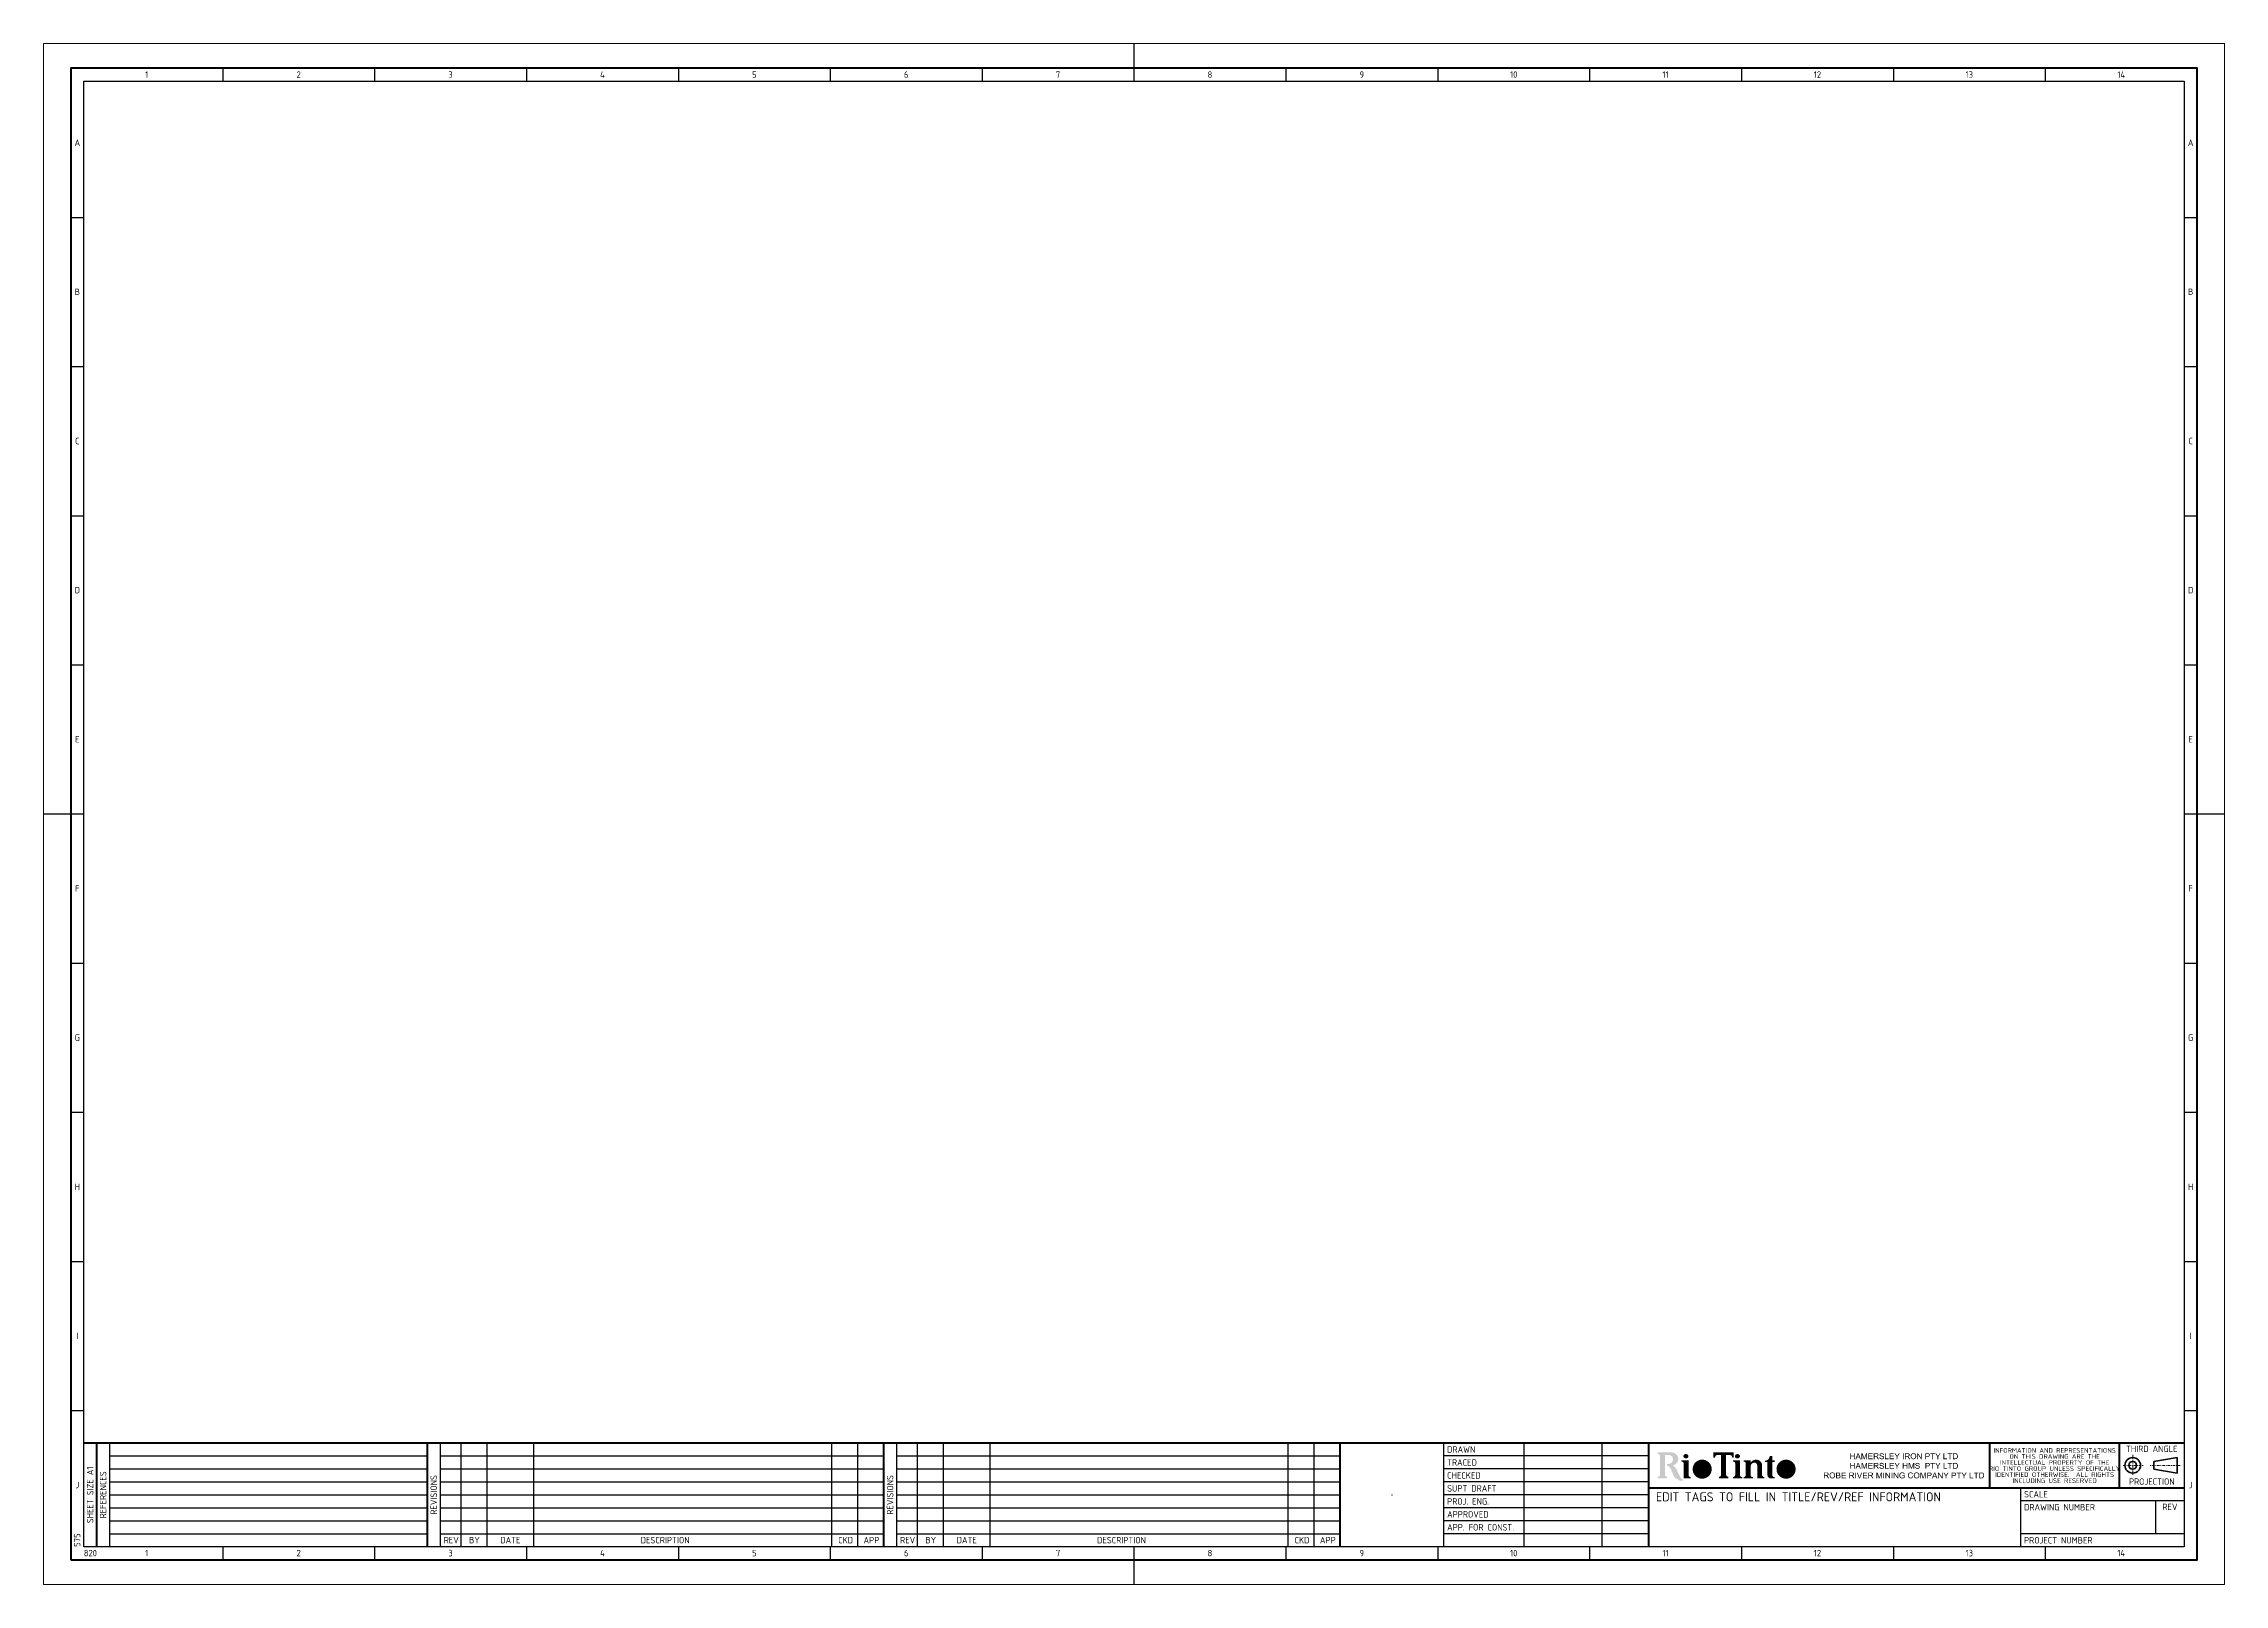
# Paper-space layout 'Layout1' of a CAD drawing. Header units: millimetres. Extents: x 0 to 841, y 0 to 594.
import ezdxf
from ezdxf.enums import TextEntityAlignment as Align

# ---------------------------------------------------------------- set-up
doc = ezdxf.new("R2010")
doc.units = ezdxf.units.MM
doc.header["$MEASUREMENT"] = 0
doc.linetypes.add('DGN Style 2', pattern=[1, 0.6, -0.4])
doc.linetypes.add('DGN Style 7', pattern=[2, 0.9, -0.4, 0.3, -0.4])
doc.layers.add('G_Border', color=7, linetype='Continuous', lineweight=0)
doc.styles.add('Style-ISO3098B', font='ISO3098B.shx')

# ---------------------------------------------------------------- blocks, each defined once
blk = doc.blocks.new('RTA1')
at = {"layer": 'G_Border', "linetype": 'Continuous', "lineweight": 50}
h = blk.add_hatch(color=230, dxfattribs=at)
edge = h.paths.add_edge_path()
edge.add_line((622.5, 50.88), (627.83, 50.88))
edge.add_arc((627.83, 48.27), 2.61, 8.42134, 90, ccw=False)
edge.add_ellipse((627.99, 48.36), major_axis=(-0.33, 2.46), ratio=0.984879, start_angle=180, end_angle=269.08185, ccw=False)
edge.add_line((628.32, 45.9), (628.56, 45.78))
edge.add_ellipse((628.84, 44.11), major_axis=(-0.79, 1.71), ratio=0.474148, start_angle=270, end_angle=329.77227, ccw=False)
edge.add_line((629.65, 44.49), (630.92, 41.74))
edge.add_ellipse((631.69, 42.1), major_axis=(0.71, -1.53), ratio=0.504194, start_angle=270, end_angle=346.89393)
edge.add_line((632.2, 40.53), (632.27, 40.53))
edge.add_line((632.27, 40.53), (632.27, 39.97))
edge.add_line((632.27, 39.97), (631.02, 39.97))
edge.add_arc((631.02, 42.26), 2.3, 246.11078, 270, ccw=False)
edge.add_arc((631.08, 42.41), 2.46, 202.75576, 246.11078, ccw=False)
edge.add_line((628.81, 41.46), (627.64, 44.25))
edge.add_arc((623.71, 42.57), 4.27, 23.26623, 41.91778)
edge.add_arc((626.06, 44.67), 1.12, 41.91778, 89.16187)
edge.add_line((626.08, 45.79), (626.08, 46.37))
edge.add_line((626.08, 46.37), (626.28, 46.37))
edge.add_arc((626.17, 49.76), 3.39, 271.82657, 289.49478)
edge.add_arc((626.79, 48.01), 1.53, 289.49478, 348.61419)
edge.add_arc((626.14, 48.14), 2.19, 348.61419, 382.04528)
edge.add_arc((626.95, 48.47), 1.32, 22.04528, 56.55635)
edge.add_arc((626.66, 48.02), 1.85, 56.55635, 89.99999)
edge.add_line((626.66, 49.88), (625.29, 49.88))
edge.add_line((625.29, 49.88), (625.29, 42.3))
edge.add_arc((626.11, 42.3), 0.825, 180, 270)
edge.add_line((626.11, 41.48), (626.15, 41.48))
edge.add_line((626.15, 41.48), (626.15, 40.87))
edge.add_line((626.15, 40.87), (622.5, 40.87))
edge.add_line((622.5, 40.87), (622.5, 41.48))
edge.add_line((622.5, 41.48), (622.54, 41.48))
edge.add_arc((622.54, 42.3), 0.825, 270, 360)
edge.add_line((623.36, 42.3), (623.36, 49.45))
edge.add_arc((622.54, 49.45), 0.825, 0, 90)
edge.add_line((622.54, 50.28), (622.5, 50.28))
edge.add_line((622.5, 50.28), (622.5, 50.88))
for points in [[(651.8, 50.88), (643.98, 50.88), (643.98, 48.8), (644.6, 48.8), (644.6, 49.03, -0.414214), (645.43, 49.85), (646.93, 49.85), (646.93, 42.3, -0.414214), (646.1, 41.48), (646.07, 41.48), (646.07, 40.87), (649.71, 40.87), (649.71, 41.48), (649.68, 41.48, -0.414214), (648.85, 42.3), (648.85, 49.85), (650.35, 49.85, -0.414214), (651.18, 49.03), (651.18, 48.8), (651.8, 48.8)], [(634.34, 47.88), (631.61, 47.88), (631.61, 47.38), (631.66, 47.38, -0.414214), (632.49, 46.55), (632.49, 40.87), (635.21, 40.87), (635.21, 41.38), (635.16, 41.38, -0.414214), (634.34, 42.2)], [(651.47, 47.88), (654.2, 47.88), (654.2, 42.2, 0.414214), (655.02, 41.38), (655.07, 41.38), (655.07, 40.87), (651.52, 40.87), (651.52, 41.38, 0.414214), (652.35, 42.2), (652.35, 46.55, 0.414214), (651.52, 47.38), (651.47, 47.38)], [(655.55, 47.88), (658.28, 47.88), (658.28, 46.98, -0.342628), (661.32, 47.92, -0.312076), (662.72, 45.89), (662.72, 42.2, 0.414214), (663.55, 41.38), (663.6, 41.38), (663.6, 40.87), (660.87, 40.87), (660.87, 45.85, 0.467652), (659.57, 46.93, 0.362721), (658.28, 45.39), (658.28, 42.2, 0.414214), (659.1, 41.38), (659.15, 41.38), (659.15, 40.87), (655.6, 40.87), (655.6, 41.38, 0.414214), (656.43, 42.2), (656.43, 46.55, 0.414214), (655.6, 47.38), (655.55, 47.38)], [(663.86, 47.65, 0.392304), (665.66, 49.49), (666.63, 49.49), (666.63, 47.88), (667.63, 47.88), (667.63, 47.13), (666.63, 47.13), (666.63, 42.2, 0.414214), (667.46, 41.38), (667.51, 41.38), (667.51, 40.87), (666.04, 40.87, -0.414214), (664.78, 42.14), (664.78, 47.13), (663.86, 47.13)]]:
    blk.add_hatch(color=230, dxfattribs=at).paths.add_polyline_path(points)
at = {"layer": 'G_Border', "linetype": 'Continuous', "lineweight": 25}
for points in [[(696.7, 48.27), (696.7, 50.52), (697, 50.52), (697, 49.6), (698.16, 49.6), (698.16, 50.52), (698.46, 50.52), (698.46, 48.27), (698.16, 48.27), (698.16, 49.33), (697, 49.33), (697, 48.27)], [(703.68, 48.27), (703.68, 50.52), (705.31, 50.52), (705.31, 50.26), (703.98, 50.26), (703.98, 49.57), (705.23, 49.57), (705.23, 49.31), (703.98, 49.31), (703.98, 48.54), (705.36, 48.54), (705.36, 48.27)], [(710.13, 48.27), (710.13, 50.52), (710.43, 50.52), (710.43, 48.54), (711.53, 48.54), (711.53, 48.27)], [(711.89, 48.27), (711.89, 50.52), (713.52, 50.52), (713.52, 50.26), (712.19, 50.26), (712.19, 49.57), (713.44, 49.57), (713.44, 49.31), (712.19, 49.31), (712.19, 48.54), (713.58, 48.54), (713.58, 48.27)], [(722.54, 48.27), (722.54, 50.52), (722.85, 50.52), (724.03, 48.76), (724.03, 50.52), (724.32, 50.52), (724.32, 48.27), (724.01, 48.27), (722.83, 50.04), (722.83, 48.27)], [(728.36, 48.27), (728.36, 50.26), (727.62, 50.26), (727.62, 50.52), (729.4, 50.52), (729.4, 50.26), (728.66, 50.26), (728.66, 48.27)], [(732.66, 48.27), (732.66, 50.52), (732.96, 50.52), (732.96, 48.54), (734.07, 48.54), (734.07, 48.27)], [(735, 48.27), (735, 50.26), (734.26, 50.26), (734.26, 50.52), (736.04, 50.52), (736.04, 50.26), (735.29, 50.26), (735.29, 48.27)], [(693.37, 40.87), (693.37, 43.12), (695, 43.12), (695, 42.86), (693.67, 42.86), (693.67, 42.17), (694.92, 42.17), (694.92, 41.91), (693.67, 41.91), (693.67, 41.14), (695.06, 41.14), (695.06, 40.87)], [(696.71, 44.57), (696.71, 46.83), (697.01, 46.83), (697.01, 45.9), (698.18, 45.9), (698.18, 46.83), (698.48, 46.83), (698.48, 44.57), (698.18, 44.57), (698.18, 45.63), (697.01, 45.63), (697.01, 44.57)], [(701.59, 40.87), (701.59, 43.12), (703.22, 43.12), (703.22, 42.86), (701.88, 42.86), (701.88, 42.17), (703.13, 42.17), (703.13, 41.91), (701.88, 41.91), (701.88, 41.14), (703.27, 41.14), (703.27, 40.87)], [(703.7, 44.57), (703.7, 46.83), (705.32, 46.83), (705.32, 46.56), (703.99, 46.56), (703.99, 45.87), (705.24, 45.87), (705.24, 45.61), (703.99, 45.61), (703.99, 44.84), (705.38, 44.84), (705.38, 44.57)], [(710.14, 44.57), (710.14, 46.83), (710.44, 46.83), (710.44, 44.84), (711.55, 44.84), (711.55, 44.57)], [(710.31, 40.87), (710.31, 43.12), (710.61, 43.12), (711.8, 41.36), (711.8, 43.12), (712.08, 43.12), (712.08, 40.87), (711.78, 40.87), (710.59, 42.64), (710.59, 40.87)], [(711.91, 44.57), (711.91, 46.83), (713.54, 46.83), (713.54, 46.56), (712.21, 46.56), (712.21, 45.87), (713.45, 45.87), (713.45, 45.61), (712.21, 45.61), (712.21, 44.84), (713.59, 44.84), (713.59, 44.57)], [(713.45, 40.87), (713.45, 43.12), (713.76, 43.12), (714.94, 41.36), (714.94, 43.12), (715.23, 43.12), (715.23, 40.87), (714.92, 40.87), (713.74, 42.64), (713.74, 40.87)], [(716.98, 44.57), (716.98, 46.83), (717.28, 46.83), (717.28, 45.9), (718.45, 45.9), (718.45, 46.83), (718.74, 46.83), (718.74, 44.57), (718.45, 44.57), (718.45, 45.63), (717.28, 45.63), (717.28, 44.57)], [(728.37, 44.57), (728.37, 46.56), (727.63, 46.56), (727.63, 46.83), (729.41, 46.83), (729.41, 46.56), (728.67, 46.56), (728.67, 44.57)], [(730.57, 40.87), (730.57, 43.12), (730.88, 43.12), (732.06, 41.36), (732.06, 43.12), (732.35, 43.12), (732.35, 40.87), (732.04, 40.87), (730.86, 42.64), (730.86, 40.87)], [(732.68, 44.57), (732.68, 46.83), (732.98, 46.83), (732.98, 44.84), (734.08, 44.84), (734.08, 44.57)], [(735.01, 44.57), (735.01, 46.56), (734.27, 46.56), (734.27, 46.83), (736.05, 46.83), (736.05, 46.56), (735.31, 46.56), (735.31, 44.57)], [(738.48, 40.87), (738.48, 42.86), (737.74, 42.86), (737.74, 43.12), (739.53, 43.12), (739.53, 42.86), (738.78, 42.86), (738.78, 40.87)], [(742.79, 40.87), (742.79, 43.12), (743.09, 43.12), (743.09, 41.14), (744.2, 41.14), (744.2, 40.87)], [(745.12, 40.87), (745.12, 42.86), (744.38, 42.86), (744.38, 43.12), (746.17, 43.12), (746.17, 42.86), (745.42, 42.86), (745.42, 40.87)]]:
    blk.add_hatch(color=230, dxfattribs=at).paths.add_polyline_path(points)
h = blk.add_hatch(color=230, dxfattribs=at)
h.paths.add_polyline_path([(698.71, 48.27), (699.58, 50.52), (699.9, 50.52), (700.82, 48.27), (700.48, 48.27), (700.22, 48.96), (699.28, 48.96), (699.03, 48.27)])
edge = h.paths.add_edge_path(flags=16)
edge.add_line((699.36, 49.2), (699.61, 49.86))
edge.add_spline(control_points=[(699.61, 49.86), (699.69, 50.07), (699.73, 50.29)], knot_values=[0, 0, 0, 1, 1, 1], degree=2, periodic=0)
edge.add_spline(control_points=[(699.73, 50.29), (699.78, 50.11), (699.89, 49.82)], knot_values=[0, 0, 0, 1, 1, 1], degree=2, periodic=0)
edge.add_line((699.89, 49.82), (700.13, 49.2))
edge.add_line((700.13, 49.2), (699.36, 49.2))
h = blk.add_hatch(color=230, dxfattribs=at)
edge = h.paths.add_edge_path()
edge.add_line((701.05, 48.27), (701.33, 48.27))
edge.add_line((701.33, 48.27), (701.33, 50.19))
edge.add_line((701.33, 50.19), (701.99, 48.27))
edge.add_line((701.99, 48.27), (702.25, 48.27))
edge.add_line((702.25, 48.27), (702.91, 50.16))
edge.add_line((702.91, 50.16), (702.91, 48.27))
edge.add_line((702.91, 48.27), (703.2, 48.27))
edge.add_line((703.2, 48.27), (703.2, 50.52))
edge.add_line((703.2, 50.52), (702.8, 50.52))
edge.add_line((702.8, 50.52), (702.26, 48.96))
edge.add_spline(control_points=[(702.26, 48.96), (702.17, 48.72), (702.14, 48.6)], knot_values=[0, 0, 0, 1, 1, 1], degree=2, periodic=0)
edge.add_spline(control_points=[(702.14, 48.6), (702.1, 48.71), (702.03, 48.93)], knot_values=[0, 0, 0, 1, 1, 1], degree=2, periodic=0)
edge.add_line((702.03, 48.93), (701.5, 50.52))
edge.add_line((701.5, 50.52), (701.05, 50.52))
edge.add_line((701.05, 50.52), (701.05, 48.27))
h = blk.add_hatch(color=230, dxfattribs=at)
edge = h.paths.add_edge_path()
edge.add_line((705.78, 48.27), (706.08, 48.27))
edge.add_line((706.08, 48.27), (706.08, 49.27))
edge.add_line((706.08, 49.27), (706.42, 49.27))
edge.add_spline(control_points=[(706.42, 49.27), (706.54, 49.27), (706.59, 49.26)], knot_values=[0, 0, 0, 1, 1, 1], degree=2, periodic=0)
edge.add_spline(control_points=[(706.59, 49.26), (706.66, 49.25), (706.72, 49.2)], knot_values=[0, 0, 0, 1, 1, 1], degree=2, periodic=0)
edge.add_spline(control_points=[(706.72, 49.2), (706.79, 49.16), (706.87, 49.05)], knot_values=[0, 0, 0, 1, 1, 1], degree=2, periodic=0)
edge.add_spline(control_points=[(706.87, 49.05), (706.96, 48.95), (707.09, 48.74)], knot_values=[0, 0, 0, 1, 1, 1], degree=2, periodic=0)
edge.add_line((707.09, 48.74), (707.39, 48.27))
edge.add_line((707.39, 48.27), (707.76, 48.27))
edge.add_line((707.76, 48.27), (707.37, 48.89))
edge.add_spline(control_points=[(707.37, 48.89), (707.25, 49.07), (707.12, 49.19)], knot_values=[0, 0, 0, 1, 1, 1], degree=2, periodic=0)
edge.add_spline(control_points=[(707.12, 49.19), (707.06, 49.24), (706.94, 49.3)], knot_values=[0, 0, 0, 1, 1, 1], degree=2, periodic=0)
edge.add_spline(control_points=[(706.94, 49.3), (707.27, 49.34), (707.42, 49.51)], knot_values=[0, 0, 0, 1, 1, 1], degree=2, periodic=0)
edge.add_spline(control_points=[(707.42, 49.51), (707.58, 49.67), (707.58, 49.91)], knot_values=[0, 0, 0, 1, 1, 1], degree=2, periodic=0)
edge.add_spline(control_points=[(707.58, 49.91), (707.58, 50.1), (707.48, 50.25)], knot_values=[0, 0, 0, 1, 1, 1], degree=2, periodic=0)
edge.add_spline(control_points=[(707.48, 50.25), (707.39, 50.4), (707.23, 50.46)], knot_values=[0, 0, 0, 1, 1, 1], degree=2, periodic=0)
edge.add_spline(control_points=[(707.23, 50.46), (707.08, 50.52), (706.78, 50.52)], knot_values=[0, 0, 0, 1, 1, 1], degree=2, periodic=0)
edge.add_line((706.78, 50.52), (705.78, 50.52))
edge.add_line((705.78, 50.52), (705.78, 48.27))
edge = h.paths.add_edge_path(flags=16)
edge.add_line((706.08, 49.53), (706.08, 50.28))
edge.add_line((706.08, 50.28), (706.79, 50.28))
edge.add_spline(control_points=[(706.79, 50.28), (707.04, 50.28), (707.15, 50.17)], knot_values=[0, 0, 0, 1, 1, 1], degree=2, periodic=0)
edge.add_spline(control_points=[(707.15, 50.17), (707.27, 50.07), (707.27, 49.91)], knot_values=[0, 0, 0, 1, 1, 1], degree=2, periodic=0)
edge.add_spline(control_points=[(707.27, 49.91), (707.27, 49.8), (707.21, 49.71)], knot_values=[0, 0, 0, 1, 1, 1], degree=2, periodic=0)
edge.add_spline(control_points=[(707.21, 49.71), (707.15, 49.62), (707.03, 49.57)], knot_values=[0, 0, 0, 1, 1, 1], degree=2, periodic=0)
edge.add_spline(control_points=[(707.03, 49.57), (706.92, 49.53), (706.72, 49.53)], knot_values=[0, 0, 0, 1, 1, 1], degree=2, periodic=0)
edge.add_line((706.72, 49.53), (706.08, 49.53))
h = blk.add_hatch(color=230, dxfattribs=at)
edge = h.paths.add_edge_path()
edge.add_spline(control_points=[(707.94, 49), (707.95, 48.77), (708.07, 48.59)], knot_values=[0, 0, 0, 1, 1, 1], degree=2, periodic=0)
edge.add_spline(control_points=[(708.07, 48.59), (708.18, 48.42), (708.39, 48.33)], knot_values=[0, 0, 0, 1, 1, 1], degree=2, periodic=0)
edge.add_spline(control_points=[(708.39, 48.33), (708.6, 48.24), (708.9, 48.24)], knot_values=[0, 0, 0, 1, 1, 1], degree=2, periodic=0)
edge.add_spline(control_points=[(708.9, 48.24), (709.14, 48.24), (709.34, 48.33)], knot_values=[0, 0, 0, 1, 1, 1], degree=2, periodic=0)
edge.add_spline(control_points=[(709.34, 48.33), (709.53, 48.41), (709.63, 48.57)], knot_values=[0, 0, 0, 1, 1, 1], degree=2, periodic=0)
edge.add_spline(control_points=[(709.63, 48.57), (709.73, 48.73), (709.73, 48.91)], knot_values=[0, 0, 0, 1, 1, 1], degree=2, periodic=0)
edge.add_spline(control_points=[(709.73, 48.91), (709.73, 49.09), (709.64, 49.23)], knot_values=[0, 0, 0, 1, 1, 1], degree=2, periodic=0)
edge.add_spline(control_points=[(709.64, 49.23), (709.55, 49.37), (709.35, 49.46)], knot_values=[0, 0, 0, 1, 1, 1], degree=2, periodic=0)
edge.add_spline(control_points=[(709.35, 49.46), (709.22, 49.52), (708.85, 49.6)], knot_values=[0, 0, 0, 1, 1, 1], degree=2, periodic=0)
edge.add_spline(control_points=[(708.85, 49.6), (708.49, 49.69), (708.4, 49.76)], knot_values=[0, 0, 0, 1, 1, 1], degree=2, periodic=0)
edge.add_spline(control_points=[(708.4, 49.76), (708.31, 49.84), (708.31, 49.96)], knot_values=[0, 0, 0, 1, 1, 1], degree=2, periodic=0)
edge.add_spline(control_points=[(708.31, 49.96), (708.31, 50.1), (708.44, 50.2)], knot_values=[0, 0, 0, 1, 1, 1], degree=2, periodic=0)
edge.add_spline(control_points=[(708.44, 50.2), (708.56, 50.3), (708.83, 50.3)], knot_values=[0, 0, 0, 1, 1, 1], degree=2, periodic=0)
edge.add_spline(control_points=[(708.83, 50.3), (709.09, 50.3), (709.23, 50.19)], knot_values=[0, 0, 0, 1, 1, 1], degree=2, periodic=0)
edge.add_spline(control_points=[(709.23, 50.19), (709.36, 50.08), (709.38, 49.87)], knot_values=[0, 0, 0, 1, 1, 1], degree=2, periodic=0)
edge.add_line((709.38, 49.87), (709.67, 49.89))
edge.add_spline(control_points=[(709.67, 49.89), (709.66, 50.09), (709.56, 50.25)], knot_values=[0, 0, 0, 1, 1, 1], degree=2, periodic=0)
edge.add_spline(control_points=[(709.56, 50.25), (709.45, 50.4), (709.26, 50.48)], knot_values=[0, 0, 0, 1, 1, 1], degree=2, periodic=0)
edge.add_spline(control_points=[(709.26, 50.48), (709.07, 50.56), (708.82, 50.56)], knot_values=[0, 0, 0, 1, 1, 1], degree=2, periodic=0)
edge.add_spline(control_points=[(708.82, 50.56), (708.59, 50.56), (708.41, 50.49)], knot_values=[0, 0, 0, 1, 1, 1], degree=2, periodic=0)
edge.add_spline(control_points=[(708.41, 50.49), (708.22, 50.41), (708.12, 50.26)], knot_values=[0, 0, 0, 1, 1, 1], degree=2, periodic=0)
edge.add_spline(control_points=[(708.12, 50.26), (708.03, 50.11), (708.03, 49.94)], knot_values=[0, 0, 0, 1, 1, 1], degree=2, periodic=0)
edge.add_spline(control_points=[(708.03, 49.94), (708.03, 49.79), (708.1, 49.66)], knot_values=[0, 0, 0, 1, 1, 1], degree=2, periodic=0)
edge.add_spline(control_points=[(708.1, 49.66), (708.18, 49.54), (708.34, 49.45)], knot_values=[0, 0, 0, 1, 1, 1], degree=2, periodic=0)
edge.add_spline(control_points=[(708.34, 49.45), (708.47, 49.39), (708.78, 49.31)], knot_values=[0, 0, 0, 1, 1, 1], degree=2, periodic=0)
edge.add_spline(control_points=[(708.78, 49.31), (709.09, 49.24), (709.18, 49.2)], knot_values=[0, 0, 0, 1, 1, 1], degree=2, periodic=0)
edge.add_spline(control_points=[(709.18, 49.2), (709.33, 49.15), (709.39, 49.07)], knot_values=[0, 0, 0, 1, 1, 1], degree=2, periodic=0)
edge.add_spline(control_points=[(709.39, 49.07), (709.45, 48.99), (709.45, 48.89)], knot_values=[0, 0, 0, 1, 1, 1], degree=2, periodic=0)
edge.add_spline(control_points=[(709.45, 48.89), (709.45, 48.78), (709.38, 48.69)], knot_values=[0, 0, 0, 1, 1, 1], degree=2, periodic=0)
edge.add_spline(control_points=[(709.38, 48.69), (709.32, 48.6), (709.19, 48.55)], knot_values=[0, 0, 0, 1, 1, 1], degree=2, periodic=0)
edge.add_spline(control_points=[(709.19, 48.55), (709.06, 48.5), (708.89, 48.5)], knot_values=[0, 0, 0, 1, 1, 1], degree=2, periodic=0)
edge.add_spline(control_points=[(708.89, 48.5), (708.7, 48.5), (708.54, 48.57)], knot_values=[0, 0, 0, 1, 1, 1], degree=2, periodic=0)
edge.add_spline(control_points=[(708.54, 48.57), (708.39, 48.64), (708.32, 48.75)], knot_values=[0, 0, 0, 1, 1, 1], degree=2, periodic=0)
edge.add_spline(control_points=[(708.32, 48.75), (708.24, 48.85), (708.22, 49.02)], knot_values=[0, 0, 0, 1, 1, 1], degree=2, periodic=0)
edge.add_line((708.22, 49.02), (707.94, 49))
h = blk.add_hatch(color=230, dxfattribs=at)
edge = h.paths.add_edge_path()
edge.add_line((714.62, 48.27), (714.92, 48.27))
edge.add_line((714.92, 48.27), (714.92, 49.23))
edge.add_line((714.92, 49.23), (715.82, 50.52))
edge.add_line((715.82, 50.52), (715.47, 50.52))
edge.add_line((715.47, 50.52), (715.03, 49.86))
edge.add_spline(control_points=[(715.03, 49.86), (714.89, 49.64), (714.79, 49.47)], knot_values=[0, 0, 0, 1, 1, 1], degree=2, periodic=0)
edge.add_spline(control_points=[(714.79, 49.47), (714.68, 49.66), (714.56, 49.85)], knot_values=[0, 0, 0, 1, 1, 1], degree=2, periodic=0)
edge.add_line((714.56, 49.85), (714.11, 50.52))
edge.add_line((714.11, 50.52), (713.75, 50.52))
edge.add_line((713.75, 50.52), (714.62, 49.23))
edge.add_line((714.62, 49.23), (714.62, 48.27))
h = blk.add_hatch(color=230, dxfattribs=at)
edge = h.paths.add_edge_path()
edge.add_line((717.83, 48.27), (718.13, 48.27))
edge.add_line((718.13, 48.27), (718.13, 49.27))
edge.add_line((718.13, 49.27), (718.48, 49.27))
edge.add_spline(control_points=[(718.48, 49.27), (718.59, 49.27), (718.64, 49.26)], knot_values=[0, 0, 0, 1, 1, 1], degree=2, periodic=0)
edge.add_spline(control_points=[(718.64, 49.26), (718.71, 49.25), (718.78, 49.2)], knot_values=[0, 0, 0, 1, 1, 1], degree=2, periodic=0)
edge.add_spline(control_points=[(718.78, 49.2), (718.85, 49.16), (718.93, 49.05)], knot_values=[0, 0, 0, 1, 1, 1], degree=2, periodic=0)
edge.add_spline(control_points=[(718.93, 49.05), (719.01, 48.95), (719.14, 48.74)], knot_values=[0, 0, 0, 1, 1, 1], degree=2, periodic=0)
edge.add_line((719.14, 48.74), (719.44, 48.27))
edge.add_line((719.44, 48.27), (719.81, 48.27))
edge.add_line((719.81, 48.27), (719.42, 48.89))
edge.add_spline(control_points=[(719.42, 48.89), (719.31, 49.07), (719.18, 49.19)], knot_values=[0, 0, 0, 1, 1, 1], degree=2, periodic=0)
edge.add_spline(control_points=[(719.18, 49.19), (719.12, 49.24), (719, 49.3)], knot_values=[0, 0, 0, 1, 1, 1], degree=2, periodic=0)
edge.add_spline(control_points=[(719, 49.3), (719.32, 49.34), (719.48, 49.51)], knot_values=[0, 0, 0, 1, 1, 1], degree=2, periodic=0)
edge.add_spline(control_points=[(719.48, 49.51), (719.63, 49.67), (719.63, 49.91)], knot_values=[0, 0, 0, 1, 1, 1], degree=2, periodic=0)
edge.add_spline(control_points=[(719.63, 49.91), (719.63, 50.1), (719.54, 50.25)], knot_values=[0, 0, 0, 1, 1, 1], degree=2, periodic=0)
edge.add_spline(control_points=[(719.54, 50.25), (719.45, 50.4), (719.29, 50.46)], knot_values=[0, 0, 0, 1, 1, 1], degree=2, periodic=0)
edge.add_spline(control_points=[(719.29, 50.46), (719.13, 50.52), (718.83, 50.52)], knot_values=[0, 0, 0, 1, 1, 1], degree=2, periodic=0)
edge.add_line((718.83, 50.52), (717.83, 50.52))
edge.add_line((717.83, 50.52), (717.83, 48.27))
edge = h.paths.add_edge_path(flags=16)
edge.add_line((718.13, 49.53), (718.13, 50.28))
edge.add_line((718.13, 50.28), (718.84, 50.28))
edge.add_spline(control_points=[(718.84, 50.28), (719.09, 50.28), (719.21, 50.17)], knot_values=[0, 0, 0, 1, 1, 1], degree=2, periodic=0)
edge.add_spline(control_points=[(719.21, 50.17), (719.33, 50.07), (719.33, 49.91)], knot_values=[0, 0, 0, 1, 1, 1], degree=2, periodic=0)
edge.add_spline(control_points=[(719.33, 49.91), (719.33, 49.8), (719.27, 49.71)], knot_values=[0, 0, 0, 1, 1, 1], degree=2, periodic=0)
edge.add_spline(control_points=[(719.27, 49.71), (719.21, 49.62), (719.09, 49.57)], knot_values=[0, 0, 0, 1, 1, 1], degree=2, periodic=0)
edge.add_spline(control_points=[(719.09, 49.57), (718.98, 49.53), (718.77, 49.53)], knot_values=[0, 0, 0, 1, 1, 1], degree=2, periodic=0)
edge.add_line((718.77, 49.53), (718.13, 49.53))
h = blk.add_hatch(color=230, dxfattribs=at)
edge = h.paths.add_edge_path()
edge.add_spline(control_points=[(720.01, 49.37), (720.01, 49.07), (720.14, 48.81)], knot_values=[0, 0, 0, 1, 1, 1], degree=2, periodic=0)
edge.add_spline(control_points=[(720.14, 48.81), (720.27, 48.54), (720.52, 48.39)], knot_values=[0, 0, 0, 1, 1, 1], degree=2, periodic=0)
edge.add_spline(control_points=[(720.52, 48.39), (720.77, 48.24), (721.09, 48.24)], knot_values=[0, 0, 0, 1, 1, 1], degree=2, periodic=0)
edge.add_spline(control_points=[(721.09, 48.24), (721.38, 48.24), (721.63, 48.38)], knot_values=[0, 0, 0, 1, 1, 1], degree=2, periodic=0)
edge.add_spline(control_points=[(721.63, 48.38), (721.89, 48.51), (722.02, 48.78)], knot_values=[0, 0, 0, 1, 1, 1], degree=2, periodic=0)
edge.add_spline(control_points=[(722.02, 48.78), (722.16, 49.05), (722.16, 49.4)], knot_values=[0, 0, 0, 1, 1, 1], degree=2, periodic=0)
edge.add_spline(control_points=[(722.16, 49.4), (722.16, 49.73), (722.03, 50)], knot_values=[0, 0, 0, 1, 1, 1], degree=2, periodic=0)
edge.add_spline(control_points=[(722.03, 50), (721.9, 50.27), (721.65, 50.42)], knot_values=[0, 0, 0, 1, 1, 1], degree=2, periodic=0)
edge.add_spline(control_points=[(721.65, 50.42), (721.4, 50.56), (721.09, 50.56)], knot_values=[0, 0, 0, 1, 1, 1], degree=2, periodic=0)
edge.add_spline(control_points=[(721.09, 50.56), (720.61, 50.56), (720.31, 50.25)], knot_values=[0, 0, 0, 1, 1, 1], degree=2, periodic=0)
edge.add_spline(control_points=[(720.31, 50.25), (720.01, 49.93), (720.01, 49.37)], knot_values=[0, 0, 0, 1, 1, 1], degree=2, periodic=0)
edge = h.paths.add_edge_path(flags=16)
edge.add_spline(control_points=[(720.32, 49.37), (720.32, 49.87), (720.54, 50.09)], knot_values=[0, 0, 0, 1, 1, 1], degree=2, periodic=0)
edge.add_spline(control_points=[(720.54, 50.09), (720.77, 50.31), (721.09, 50.31)], knot_values=[0, 0, 0, 1, 1, 1], degree=2, periodic=0)
edge.add_spline(control_points=[(721.09, 50.31), (721.31, 50.31), (721.49, 50.2)], knot_values=[0, 0, 0, 1, 1, 1], degree=2, periodic=0)
edge.add_spline(control_points=[(721.49, 50.2), (721.67, 50.08), (721.76, 49.88)], knot_values=[0, 0, 0, 1, 1, 1], degree=2, periodic=0)
edge.add_spline(control_points=[(721.76, 49.88), (721.85, 49.67), (721.85, 49.4)], knot_values=[0, 0, 0, 1, 1, 1], degree=2, periodic=0)
edge.add_spline(control_points=[(721.85, 49.4), (721.85, 48.97), (721.64, 48.73)], knot_values=[0, 0, 0, 1, 1, 1], degree=2, periodic=0)
edge.add_spline(control_points=[(721.64, 48.73), (721.42, 48.49), (721.08, 48.49)], knot_values=[0, 0, 0, 1, 1, 1], degree=2, periodic=0)
edge.add_spline(control_points=[(721.08, 48.49), (720.75, 48.49), (720.54, 48.73)], knot_values=[0, 0, 0, 1, 1, 1], degree=2, periodic=0)
edge.add_spline(control_points=[(720.54, 48.73), (720.32, 48.96), (720.32, 49.37)], knot_values=[0, 0, 0, 1, 1, 1], degree=2, periodic=0)
h = blk.add_hatch(color=230, dxfattribs=at)
edge = h.paths.add_edge_path()
edge.add_line((725.69, 48.27), (725.99, 48.27))
edge.add_line((725.99, 48.27), (725.99, 49.19))
edge.add_line((725.99, 49.19), (726.56, 49.19))
edge.add_spline(control_points=[(726.56, 49.19), (727.04, 49.19), (727.22, 49.39)], knot_values=[0, 0, 0, 1, 1, 1], degree=2, periodic=0)
edge.add_spline(control_points=[(727.22, 49.39), (727.41, 49.59), (727.41, 49.87)], knot_values=[0, 0, 0, 1, 1, 1], degree=2, periodic=0)
edge.add_spline(control_points=[(727.41, 49.87), (727.41, 50.04), (727.34, 50.18)], knot_values=[0, 0, 0, 1, 1, 1], degree=2, periodic=0)
edge.add_spline(control_points=[(727.34, 50.18), (727.27, 50.32), (727.16, 50.4)], knot_values=[0, 0, 0, 1, 1, 1], degree=2, periodic=0)
edge.add_spline(control_points=[(727.16, 50.4), (727.05, 50.48), (726.88, 50.5)], knot_values=[0, 0, 0, 1, 1, 1], degree=2, periodic=0)
edge.add_spline(control_points=[(726.88, 50.5), (726.76, 50.52), (726.54, 50.52)], knot_values=[0, 0, 0, 1, 1, 1], degree=2, periodic=0)
edge.add_line((726.54, 50.52), (725.69, 50.52))
edge.add_line((725.69, 50.52), (725.69, 48.27))
edge = h.paths.add_edge_path(flags=16)
edge.add_line((725.99, 49.45), (725.99, 50.26))
edge.add_line((725.99, 50.26), (726.56, 50.26))
edge.add_spline(control_points=[(726.56, 50.26), (726.76, 50.26), (726.84, 50.24)], knot_values=[0, 0, 0, 1, 1, 1], degree=2, periodic=0)
edge.add_spline(control_points=[(726.84, 50.24), (726.96, 50.21), (727.03, 50.11)], knot_values=[0, 0, 0, 1, 1, 1], degree=2, periodic=0)
edge.add_spline(control_points=[(727.03, 50.11), (727.1, 50.01), (727.1, 49.86)], knot_values=[0, 0, 0, 1, 1, 1], degree=2, periodic=0)
edge.add_spline(control_points=[(727.1, 49.86), (727.1, 49.67), (726.98, 49.56)], knot_values=[0, 0, 0, 1, 1, 1], degree=2, periodic=0)
edge.add_spline(control_points=[(726.98, 49.56), (726.86, 49.45), (726.57, 49.45)], knot_values=[0, 0, 0, 1, 1, 1], degree=2, periodic=0)
edge.add_line((726.57, 49.45), (725.99, 49.45))
h = blk.add_hatch(color=230, dxfattribs=at)
edge = h.paths.add_edge_path()
edge.add_line((730.34, 48.27), (730.64, 48.27))
edge.add_line((730.64, 48.27), (730.64, 49.23))
edge.add_line((730.64, 49.23), (731.54, 50.52))
edge.add_line((731.54, 50.52), (731.19, 50.52))
edge.add_line((731.19, 50.52), (730.75, 49.86))
edge.add_spline(control_points=[(730.75, 49.86), (730.61, 49.64), (730.51, 49.47)], knot_values=[0, 0, 0, 1, 1, 1], degree=2, periodic=0)
edge.add_spline(control_points=[(730.51, 49.47), (730.4, 49.66), (730.28, 49.85)], knot_values=[0, 0, 0, 1, 1, 1], degree=2, periodic=0)
edge.add_line((730.28, 49.85), (729.84, 50.52))
edge.add_line((729.84, 50.52), (729.47, 50.52))
edge.add_line((729.47, 50.52), (730.34, 49.23))
edge.add_line((730.34, 49.23), (730.34, 48.27))
h = blk.add_hatch(color=230, dxfattribs=at)
edge = h.paths.add_edge_path()
edge.add_line((736.34, 48.27), (737.16, 48.27))
edge.add_spline(control_points=[(737.16, 48.27), (737.36, 48.27), (737.52, 48.31)], knot_values=[0, 0, 0, 1, 1, 1], degree=2, periodic=0)
edge.add_spline(control_points=[(737.52, 48.31), (737.68, 48.35), (737.79, 48.43)], knot_values=[0, 0, 0, 1, 1, 1], degree=2, periodic=0)
edge.add_spline(control_points=[(737.79, 48.43), (737.9, 48.5), (737.99, 48.63)], knot_values=[0, 0, 0, 1, 1, 1], degree=2, periodic=0)
edge.add_spline(control_points=[(737.99, 48.63), (738.09, 48.76), (738.15, 48.96)], knot_values=[0, 0, 0, 1, 1, 1], degree=2, periodic=0)
edge.add_spline(control_points=[(738.15, 48.96), (738.21, 49.16), (738.21, 49.41)], knot_values=[0, 0, 0, 1, 1, 1], degree=2, periodic=0)
edge.add_spline(control_points=[(738.21, 49.41), (738.21, 49.71), (738.12, 49.95)], knot_values=[0, 0, 0, 1, 1, 1], degree=2, periodic=0)
edge.add_spline(control_points=[(738.12, 49.95), (738.03, 50.18), (737.85, 50.33)], knot_values=[0, 0, 0, 1, 1, 1], degree=2, periodic=0)
edge.add_spline(control_points=[(737.85, 50.33), (737.71, 50.45), (737.52, 50.49)], knot_values=[0, 0, 0, 1, 1, 1], degree=2, periodic=0)
edge.add_spline(control_points=[(737.52, 50.49), (737.38, 50.52), (737.12, 50.52)], knot_values=[0, 0, 0, 1, 1, 1], degree=2, periodic=0)
edge.add_line((737.12, 50.52), (736.34, 50.52))
edge.add_line((736.34, 50.52), (736.34, 48.27))
edge = h.paths.add_edge_path(flags=16)
edge.add_line((736.64, 48.54), (736.64, 50.26))
edge.add_line((736.64, 50.26), (737.12, 50.26))
edge.add_spline(control_points=[(737.12, 50.26), (737.38, 50.26), (737.5, 50.21)], knot_values=[0, 0, 0, 1, 1, 1], degree=2, periodic=0)
edge.add_spline(control_points=[(737.5, 50.21), (737.67, 50.15), (737.78, 49.96)], knot_values=[0, 0, 0, 1, 1, 1], degree=2, periodic=0)
edge.add_spline(control_points=[(737.78, 49.96), (737.9, 49.77), (737.9, 49.42)], knot_values=[0, 0, 0, 1, 1, 1], degree=2, periodic=0)
edge.add_spline(control_points=[(737.9, 49.42), (737.9, 49.16), (737.84, 48.98)], knot_values=[0, 0, 0, 1, 1, 1], degree=2, periodic=0)
edge.add_spline(control_points=[(737.84, 48.98), (737.78, 48.8), (737.67, 48.7)], knot_values=[0, 0, 0, 1, 1, 1], degree=2, periodic=0)
edge.add_spline(control_points=[(737.67, 48.7), (737.6, 48.62), (737.47, 48.58)], knot_values=[0, 0, 0, 1, 1, 1], degree=2, periodic=0)
edge.add_spline(control_points=[(737.47, 48.58), (737.35, 48.54), (737.12, 48.54)], knot_values=[0, 0, 0, 1, 1, 1], degree=2, periodic=0)
edge.add_line((737.12, 48.54), (736.64, 48.54))
at = {"layer": 'G_Border', "linetype": 'Continuous', "lineweight": 50}
h = blk.add_hatch(color=230, dxfattribs=at)
edge = h.paths.add_edge_path()
edge.add_ellipse((633.35, 49.41), major_axis=(0.986, 0.003), ratio=0.8543, start_angle=0, end_angle=360)
h = blk.add_hatch(color=230, dxfattribs=at)
edge = h.paths.add_edge_path()
edge.add_ellipse((639.61, 44.41), major_axis=(3.69, 0.19), ratio=0.995266, start_angle=274.3631, end_angle=634.28484)
edge.add_line((640.07, 40.77), (640.07, 41.6))
edge.add_ellipse((639.59, 44.4), major_axis=(0.48, -2.8), ratio=0.607131, start_angle=0, end_angle=359.83161, ccw=False)
edge.add_line((640.07, 41.6), (640.07, 40.77))
h = blk.add_hatch(color=230, dxfattribs=at)
edge = h.paths.add_edge_path()
edge.add_ellipse((653.21, 49.41), major_axis=(0.986, 0.003), ratio=0.8543, start_angle=0, end_angle=360)
h = blk.add_hatch(color=230, dxfattribs=at)
edge = h.paths.add_edge_path()
edge.add_ellipse((671.96, 44.41), major_axis=(3.69, 0.19), ratio=0.995266, start_angle=274.3631, end_angle=634.28484)
edge.add_line((672.42, 40.77), (672.42, 41.6))
edge.add_ellipse((671.95, 44.4), major_axis=(0.48, -2.8), ratio=0.607131, start_angle=0, end_angle=359.83161, ccw=False)
edge.add_line((672.43, 41.6), (672.43, 40.77))
at = {"layer": 'G_Border', "linetype": 'Continuous', "lineweight": 25}
h = blk.add_hatch(color=230, dxfattribs=at)
edge = h.paths.add_edge_path()
edge.add_line((686.56, 40.87), (686.86, 40.87))
edge.add_line((686.86, 40.87), (686.86, 41.87))
edge.add_line((686.86, 41.87), (687.2, 41.87))
edge.add_spline(control_points=[(687.2, 41.87), (687.32, 41.87), (687.37, 41.86)], knot_values=[0, 0, 0, 1, 1, 1], degree=2, periodic=0)
edge.add_spline(control_points=[(687.37, 41.86), (687.44, 41.85), (687.5, 41.8)], knot_values=[0, 0, 0, 1, 1, 1], degree=2, periodic=0)
edge.add_spline(control_points=[(687.5, 41.8), (687.57, 41.76), (687.66, 41.65)], knot_values=[0, 0, 0, 1, 1, 1], degree=2, periodic=0)
edge.add_spline(control_points=[(687.66, 41.65), (687.74, 41.55), (687.87, 41.34)], knot_values=[0, 0, 0, 1, 1, 1], degree=2, periodic=0)
edge.add_line((687.87, 41.34), (688.17, 40.87))
edge.add_line((688.17, 40.87), (688.54, 40.87))
edge.add_line((688.54, 40.87), (688.15, 41.49))
edge.add_spline(control_points=[(688.15, 41.49), (688.04, 41.67), (687.9, 41.79)], knot_values=[0, 0, 0, 1, 1, 1], degree=2, periodic=0)
edge.add_spline(control_points=[(687.9, 41.79), (687.84, 41.84), (687.73, 41.9)], knot_values=[0, 0, 0, 1, 1, 1], degree=2, periodic=0)
edge.add_spline(control_points=[(687.73, 41.9), (688.05, 41.94), (688.2, 42.11)], knot_values=[0, 0, 0, 1, 1, 1], degree=2, periodic=0)
edge.add_spline(control_points=[(688.2, 42.11), (688.36, 42.27), (688.36, 42.51)], knot_values=[0, 0, 0, 1, 1, 1], degree=2, periodic=0)
edge.add_spline(control_points=[(688.36, 42.51), (688.36, 42.7), (688.27, 42.85)], knot_values=[0, 0, 0, 1, 1, 1], degree=2, periodic=0)
edge.add_spline(control_points=[(688.27, 42.85), (688.17, 43), (688.02, 43.06)], knot_values=[0, 0, 0, 1, 1, 1], degree=2, periodic=0)
edge.add_spline(control_points=[(688.02, 43.06), (687.86, 43.12), (687.56, 43.12)], knot_values=[0, 0, 0, 1, 1, 1], degree=2, periodic=0)
edge.add_line((687.56, 43.12), (686.56, 43.12))
edge.add_line((686.56, 43.12), (686.56, 40.87))
edge = h.paths.add_edge_path(flags=16)
edge.add_line((686.86, 42.13), (686.86, 42.88))
edge.add_line((686.86, 42.88), (687.57, 42.88))
edge.add_spline(control_points=[(687.57, 42.88), (687.82, 42.88), (687.94, 42.77)], knot_values=[0, 0, 0, 1, 1, 1], degree=2, periodic=0)
edge.add_spline(control_points=[(687.94, 42.77), (688.05, 42.67), (688.05, 42.51)], knot_values=[0, 0, 0, 1, 1, 1], degree=2, periodic=0)
edge.add_spline(control_points=[(688.05, 42.51), (688.05, 42.4), (687.99, 42.31)], knot_values=[0, 0, 0, 1, 1, 1], degree=2, periodic=0)
edge.add_spline(control_points=[(687.99, 42.31), (687.93, 42.22), (687.82, 42.17)], knot_values=[0, 0, 0, 1, 1, 1], degree=2, periodic=0)
edge.add_spline(control_points=[(687.82, 42.17), (687.7, 42.13), (687.5, 42.13)], knot_values=[0, 0, 0, 1, 1, 1], degree=2, periodic=0)
edge.add_line((687.5, 42.13), (686.86, 42.13))
h = blk.add_hatch(color=230, dxfattribs=at)
edge = h.paths.add_edge_path()
edge.add_spline(control_points=[(688.74, 41.97), (688.74, 41.67), (688.87, 41.41)], knot_values=[0, 0, 0, 1, 1, 1], degree=2, periodic=0)
edge.add_spline(control_points=[(688.87, 41.41), (688.99, 41.14), (689.24, 40.99)], knot_values=[0, 0, 0, 1, 1, 1], degree=2, periodic=0)
edge.add_spline(control_points=[(689.24, 40.99), (689.49, 40.84), (689.81, 40.84)], knot_values=[0, 0, 0, 1, 1, 1], degree=2, periodic=0)
edge.add_spline(control_points=[(689.81, 40.84), (690.11, 40.84), (690.36, 40.98)], knot_values=[0, 0, 0, 1, 1, 1], degree=2, periodic=0)
edge.add_spline(control_points=[(690.36, 40.98), (690.61, 41.11), (690.75, 41.38)], knot_values=[0, 0, 0, 1, 1, 1], degree=2, periodic=0)
edge.add_spline(control_points=[(690.75, 41.38), (690.89, 41.65), (690.89, 42)], knot_values=[0, 0, 0, 1, 1, 1], degree=2, periodic=0)
edge.add_spline(control_points=[(690.89, 42), (690.89, 42.33), (690.76, 42.6)], knot_values=[0, 0, 0, 1, 1, 1], degree=2, periodic=0)
edge.add_spline(control_points=[(690.76, 42.6), (690.63, 42.87), (690.38, 43.02)], knot_values=[0, 0, 0, 1, 1, 1], degree=2, periodic=0)
edge.add_spline(control_points=[(690.38, 43.02), (690.13, 43.16), (689.81, 43.16)], knot_values=[0, 0, 0, 1, 1, 1], degree=2, periodic=0)
edge.add_spline(control_points=[(689.81, 43.16), (689.34, 43.16), (689.04, 42.85)], knot_values=[0, 0, 0, 1, 1, 1], degree=2, periodic=0)
edge.add_spline(control_points=[(689.04, 42.85), (688.74, 42.53), (688.74, 41.97)], knot_values=[0, 0, 0, 1, 1, 1], degree=2, periodic=0)
edge = h.paths.add_edge_path(flags=16)
edge.add_spline(control_points=[(689.04, 41.97), (689.04, 42.47), (689.27, 42.69)], knot_values=[0, 0, 0, 1, 1, 1], degree=2, periodic=0)
edge.add_spline(control_points=[(689.27, 42.69), (689.5, 42.91), (689.82, 42.91)], knot_values=[0, 0, 0, 1, 1, 1], degree=2, periodic=0)
edge.add_spline(control_points=[(689.82, 42.91), (690.04, 42.91), (690.22, 42.8)], knot_values=[0, 0, 0, 1, 1, 1], degree=2, periodic=0)
edge.add_spline(control_points=[(690.22, 42.8), (690.4, 42.68), (690.49, 42.48)], knot_values=[0, 0, 0, 1, 1, 1], degree=2, periodic=0)
edge.add_spline(control_points=[(690.49, 42.48), (690.58, 42.27), (690.58, 42)], knot_values=[0, 0, 0, 1, 1, 1], degree=2, periodic=0)
edge.add_spline(control_points=[(690.58, 42), (690.58, 41.57), (690.36, 41.33)], knot_values=[0, 0, 0, 1, 1, 1], degree=2, periodic=0)
edge.add_spline(control_points=[(690.36, 41.33), (690.15, 41.09), (689.81, 41.09)], knot_values=[0, 0, 0, 1, 1, 1], degree=2, periodic=0)
edge.add_spline(control_points=[(689.81, 41.09), (689.48, 41.09), (689.26, 41.33)], knot_values=[0, 0, 0, 1, 1, 1], degree=2, periodic=0)
edge.add_spline(control_points=[(689.26, 41.33), (689.04, 41.56), (689.04, 41.97)], knot_values=[0, 0, 0, 1, 1, 1], degree=2, periodic=0)
h = blk.add_hatch(color=230, dxfattribs=at)
edge = h.paths.add_edge_path()
edge.add_line((691.26, 40.87), (692.12, 40.87))
edge.add_spline(control_points=[(692.12, 40.87), (692.33, 40.87), (692.48, 40.91)], knot_values=[0, 0, 0, 1, 1, 1], degree=2, periodic=0)
edge.add_spline(control_points=[(692.48, 40.91), (692.63, 40.95), (692.73, 41.02)], knot_values=[0, 0, 0, 1, 1, 1], degree=2, periodic=0)
edge.add_spline(control_points=[(692.73, 41.02), (692.82, 41.1), (692.89, 41.23)], knot_values=[0, 0, 0, 1, 1, 1], degree=2, periodic=0)
edge.add_spline(control_points=[(692.89, 41.23), (692.96, 41.37), (692.96, 41.53)], knot_values=[0, 0, 0, 1, 1, 1], degree=2, periodic=0)
edge.add_spline(control_points=[(692.96, 41.53), (692.96, 41.72), (692.85, 41.87)], knot_values=[0, 0, 0, 1, 1, 1], degree=2, periodic=0)
edge.add_spline(control_points=[(692.85, 41.87), (692.74, 42.01), (692.53, 42.07)], knot_values=[0, 0, 0, 1, 1, 1], degree=2, periodic=0)
edge.add_spline(control_points=[(692.53, 42.07), (692.69, 42.15), (692.77, 42.28)], knot_values=[0, 0, 0, 1, 1, 1], degree=2, periodic=0)
edge.add_spline(control_points=[(692.77, 42.28), (692.85, 42.41), (692.85, 42.55)], knot_values=[0, 0, 0, 1, 1, 1], degree=2, periodic=0)
edge.add_spline(control_points=[(692.85, 42.55), (692.85, 42.7), (692.76, 42.85)], knot_values=[0, 0, 0, 1, 1, 1], degree=2, periodic=0)
edge.add_spline(control_points=[(692.76, 42.85), (692.67, 42.99), (692.52, 43.06)], knot_values=[0, 0, 0, 1, 1, 1], degree=2, periodic=0)
edge.add_spline(control_points=[(692.52, 43.06), (692.36, 43.12), (692.1, 43.12)], knot_values=[0, 0, 0, 1, 1, 1], degree=2, periodic=0)
edge.add_line((692.1, 43.12), (691.26, 43.12))
edge.add_line((691.26, 43.12), (691.26, 40.87))
edge = h.paths.add_edge_path(flags=16)
edge.add_line((691.56, 42.18), (691.56, 42.86))
edge.add_line((691.56, 42.86), (692.01, 42.86))
edge.add_spline(control_points=[(692.01, 42.86), (692.25, 42.86), (692.35, 42.83)], knot_values=[0, 0, 0, 1, 1, 1], degree=2, periodic=0)
edge.add_spline(control_points=[(692.35, 42.83), (692.45, 42.8), (692.5, 42.71)], knot_values=[0, 0, 0, 1, 1, 1], degree=2, periodic=0)
edge.add_spline(control_points=[(692.5, 42.71), (692.56, 42.63), (692.56, 42.51)], knot_values=[0, 0, 0, 1, 1, 1], degree=2, periodic=0)
edge.add_spline(control_points=[(692.56, 42.51), (692.56, 42.4), (692.5, 42.32)], knot_values=[0, 0, 0, 1, 1, 1], degree=2, periodic=0)
edge.add_spline(control_points=[(692.5, 42.32), (692.44, 42.24), (692.33, 42.21)], knot_values=[0, 0, 0, 1, 1, 1], degree=2, periodic=0)
edge.add_spline(control_points=[(692.33, 42.21), (692.24, 42.18), (692.04, 42.18)], knot_values=[0, 0, 0, 1, 1, 1], degree=2, periodic=0)
edge.add_line((692.04, 42.18), (691.56, 42.18))
edge = h.paths.add_edge_path(flags=16)
edge.add_line((691.56, 41.14), (691.56, 41.91))
edge.add_line((691.56, 41.91), (692.08, 41.91))
edge.add_spline(control_points=[(692.08, 41.91), (692.29, 41.91), (692.41, 41.88)], knot_values=[0, 0, 0, 1, 1, 1], degree=2, periodic=0)
edge.add_spline(control_points=[(692.41, 41.88), (692.52, 41.84), (692.59, 41.75)], knot_values=[0, 0, 0, 1, 1, 1], degree=2, periodic=0)
edge.add_spline(control_points=[(692.59, 41.75), (692.65, 41.65), (692.65, 41.53)], knot_values=[0, 0, 0, 1, 1, 1], degree=2, periodic=0)
edge.add_spline(control_points=[(692.65, 41.53), (692.65, 41.42), (692.61, 41.34)], knot_values=[0, 0, 0, 1, 1, 1], degree=2, periodic=0)
edge.add_spline(control_points=[(692.61, 41.34), (692.56, 41.26), (692.49, 41.21)], knot_values=[0, 0, 0, 1, 1, 1], degree=2, periodic=0)
edge.add_spline(control_points=[(692.49, 41.21), (692.42, 41.17), (692.32, 41.15)], knot_values=[0, 0, 0, 1, 1, 1], degree=2, periodic=0)
edge.add_spline(control_points=[(692.32, 41.15), (692.26, 41.14), (692.12, 41.14)], knot_values=[0, 0, 0, 1, 1, 1], degree=2, periodic=0)
edge.add_line((692.12, 41.14), (691.56, 41.14))
h = blk.add_hatch(color=230, dxfattribs=at)
edge = h.paths.add_edge_path()
edge.add_line((696.34, 40.87), (696.64, 40.87))
edge.add_line((696.64, 40.87), (696.64, 41.87))
edge.add_line((696.64, 41.87), (696.99, 41.87))
edge.add_spline(control_points=[(696.99, 41.87), (697.1, 41.87), (697.15, 41.86)], knot_values=[0, 0, 0, 1, 1, 1], degree=2, periodic=0)
edge.add_spline(control_points=[(697.15, 41.86), (697.22, 41.85), (697.29, 41.8)], knot_values=[0, 0, 0, 1, 1, 1], degree=2, periodic=0)
edge.add_spline(control_points=[(697.29, 41.8), (697.36, 41.76), (697.44, 41.65)], knot_values=[0, 0, 0, 1, 1, 1], degree=2, periodic=0)
edge.add_spline(control_points=[(697.44, 41.65), (697.52, 41.55), (697.65, 41.34)], knot_values=[0, 0, 0, 1, 1, 1], degree=2, periodic=0)
edge.add_line((697.65, 41.34), (697.95, 40.87))
edge.add_line((697.95, 40.87), (698.32, 40.87))
edge.add_line((698.32, 40.87), (697.93, 41.49))
edge.add_spline(control_points=[(697.93, 41.49), (697.82, 41.67), (697.69, 41.79)], knot_values=[0, 0, 0, 1, 1, 1], degree=2, periodic=0)
edge.add_spline(control_points=[(697.69, 41.79), (697.63, 41.84), (697.51, 41.9)], knot_values=[0, 0, 0, 1, 1, 1], degree=2, periodic=0)
edge.add_spline(control_points=[(697.51, 41.9), (697.83, 41.94), (697.99, 42.11)], knot_values=[0, 0, 0, 1, 1, 1], degree=2, periodic=0)
edge.add_spline(control_points=[(697.99, 42.11), (698.14, 42.27), (698.14, 42.51)], knot_values=[0, 0, 0, 1, 1, 1], degree=2, periodic=0)
edge.add_spline(control_points=[(698.14, 42.51), (698.14, 42.7), (698.05, 42.85)], knot_values=[0, 0, 0, 1, 1, 1], degree=2, periodic=0)
edge.add_spline(control_points=[(698.05, 42.85), (697.96, 43), (697.8, 43.06)], knot_values=[0, 0, 0, 1, 1, 1], degree=2, periodic=0)
edge.add_spline(control_points=[(697.8, 43.06), (697.64, 43.12), (697.34, 43.12)], knot_values=[0, 0, 0, 1, 1, 1], degree=2, periodic=0)
edge.add_line((697.34, 43.12), (696.34, 43.12))
edge.add_line((696.34, 43.12), (696.34, 40.87))
edge = h.paths.add_edge_path(flags=16)
edge.add_line((696.64, 42.13), (696.64, 42.88))
edge.add_line((696.64, 42.88), (697.35, 42.88))
edge.add_spline(control_points=[(697.35, 42.88), (697.6, 42.88), (697.72, 42.77)], knot_values=[0, 0, 0, 1, 1, 1], degree=2, periodic=0)
edge.add_spline(control_points=[(697.72, 42.77), (697.84, 42.67), (697.84, 42.51)], knot_values=[0, 0, 0, 1, 1, 1], degree=2, periodic=0)
edge.add_spline(control_points=[(697.84, 42.51), (697.84, 42.4), (697.78, 42.31)], knot_values=[0, 0, 0, 1, 1, 1], degree=2, periodic=0)
edge.add_spline(control_points=[(697.78, 42.31), (697.72, 42.22), (697.6, 42.17)], knot_values=[0, 0, 0, 1, 1, 1], degree=2, periodic=0)
edge.add_spline(control_points=[(697.6, 42.17), (697.49, 42.13), (697.28, 42.13)], knot_values=[0, 0, 0, 1, 1, 1], degree=2, periodic=0)
edge.add_line((697.28, 42.13), (696.64, 42.13))
h = blk.add_hatch(color=230, dxfattribs=at)
h.paths.add_polyline_path([(698.73, 44.57), (699.59, 46.83), (699.91, 46.83), (700.83, 44.57), (700.49, 44.57), (700.23, 45.26), (699.29, 45.26), (699.04, 44.57)])
edge = h.paths.add_edge_path(flags=16)
edge.add_line((699.38, 45.5), (699.62, 46.16))
edge.add_spline(control_points=[(699.62, 46.16), (699.7, 46.37), (699.74, 46.59)], knot_values=[0, 0, 0, 1, 1, 1], degree=2, periodic=0)
edge.add_spline(control_points=[(699.74, 46.59), (699.8, 46.41), (699.9, 46.12)], knot_values=[0, 0, 0, 1, 1, 1], degree=2, periodic=0)
edge.add_line((699.9, 46.12), (700.14, 45.5))
edge.add_line((700.14, 45.5), (699.38, 45.5))
h = blk.add_hatch(color=230, dxfattribs=at)
edge = h.paths.add_edge_path()
edge.add_line((700.12, 40.87), (700.43, 40.87))
edge.add_line((700.43, 40.87), (701.31, 43.12))
edge.add_line((701.31, 43.12), (701.01, 43.12))
edge.add_line((701.01, 43.12), (700.4, 41.49))
edge.add_spline(control_points=[(700.4, 41.49), (700.33, 41.31), (700.28, 41.12)], knot_values=[0, 0, 0, 1, 1, 1], degree=2, periodic=0)
edge.add_spline(control_points=[(700.28, 41.12), (700.23, 41.29), (700.16, 41.49)], knot_values=[0, 0, 0, 1, 1, 1], degree=2, periodic=0)
edge.add_line((700.16, 41.49), (699.58, 43.12))
edge.add_line((699.58, 43.12), (699.25, 43.12))
edge.add_line((699.25, 43.12), (700.12, 40.87))
h = blk.add_hatch(color=230, dxfattribs=at)
edge = h.paths.add_edge_path()
edge.add_line((701.06, 44.57), (701.35, 44.57))
edge.add_line((701.35, 44.57), (701.35, 46.49))
edge.add_line((701.35, 46.49), (702, 44.57))
edge.add_line((702, 44.57), (702.27, 44.57))
edge.add_line((702.27, 44.57), (702.92, 46.46))
edge.add_line((702.92, 46.46), (702.92, 44.57))
edge.add_line((702.92, 44.57), (703.21, 44.57))
edge.add_line((703.21, 44.57), (703.21, 46.83))
edge.add_line((703.21, 46.83), (702.81, 46.83))
edge.add_line((702.81, 46.83), (702.27, 45.26))
edge.add_spline(control_points=[(702.27, 45.26), (702.19, 45.02), (702.15, 44.9)], knot_values=[0, 0, 0, 1, 1, 1], degree=2, periodic=0)
edge.add_spline(control_points=[(702.15, 44.9), (702.12, 45.01), (702.04, 45.23)], knot_values=[0, 0, 0, 1, 1, 1], degree=2, periodic=0)
edge.add_line((702.04, 45.23), (701.51, 46.83))
edge.add_line((701.51, 46.83), (701.06, 46.83))
edge.add_line((701.06, 46.83), (701.06, 44.57))
h = blk.add_hatch(color=230, dxfattribs=at)
edge = h.paths.add_edge_path()
edge.add_line((703.68, 40.87), (703.98, 40.87))
edge.add_line((703.98, 40.87), (703.98, 41.87))
edge.add_line((703.98, 41.87), (704.33, 41.87))
edge.add_spline(control_points=[(704.33, 41.87), (704.44, 41.87), (704.49, 41.86)], knot_values=[0, 0, 0, 1, 1, 1], degree=2, periodic=0)
edge.add_spline(control_points=[(704.49, 41.86), (704.56, 41.85), (704.63, 41.8)], knot_values=[0, 0, 0, 1, 1, 1], degree=2, periodic=0)
edge.add_spline(control_points=[(704.63, 41.8), (704.69, 41.76), (704.78, 41.65)], knot_values=[0, 0, 0, 1, 1, 1], degree=2, periodic=0)
edge.add_spline(control_points=[(704.78, 41.65), (704.86, 41.55), (704.99, 41.34)], knot_values=[0, 0, 0, 1, 1, 1], degree=2, periodic=0)
edge.add_line((704.99, 41.34), (705.29, 40.87))
edge.add_line((705.29, 40.87), (705.66, 40.87))
edge.add_line((705.66, 40.87), (705.27, 41.49))
edge.add_spline(control_points=[(705.27, 41.49), (705.16, 41.67), (705.03, 41.79)], knot_values=[0, 0, 0, 1, 1, 1], degree=2, periodic=0)
edge.add_spline(control_points=[(705.03, 41.79), (704.97, 41.84), (704.85, 41.9)], knot_values=[0, 0, 0, 1, 1, 1], degree=2, periodic=0)
edge.add_spline(control_points=[(704.85, 41.9), (705.17, 41.94), (705.33, 42.11)], knot_values=[0, 0, 0, 1, 1, 1], degree=2, periodic=0)
edge.add_spline(control_points=[(705.33, 42.11), (705.48, 42.27), (705.48, 42.51)], knot_values=[0, 0, 0, 1, 1, 1], degree=2, periodic=0)
edge.add_spline(control_points=[(705.48, 42.51), (705.48, 42.7), (705.39, 42.85)], knot_values=[0, 0, 0, 1, 1, 1], degree=2, periodic=0)
edge.add_spline(control_points=[(705.39, 42.85), (705.29, 43), (705.14, 43.06)], knot_values=[0, 0, 0, 1, 1, 1], degree=2, periodic=0)
edge.add_spline(control_points=[(705.14, 43.06), (704.98, 43.12), (704.68, 43.12)], knot_values=[0, 0, 0, 1, 1, 1], degree=2, periodic=0)
edge.add_line((704.68, 43.12), (703.68, 43.12))
edge.add_line((703.68, 43.12), (703.68, 40.87))
edge = h.paths.add_edge_path(flags=16)
edge.add_line((703.98, 42.13), (703.98, 42.88))
edge.add_line((703.98, 42.88), (704.69, 42.88))
edge.add_spline(control_points=[(704.69, 42.88), (704.94, 42.88), (705.06, 42.77)], knot_values=[0, 0, 0, 1, 1, 1], degree=2, periodic=0)
edge.add_spline(control_points=[(705.06, 42.77), (705.17, 42.67), (705.17, 42.51)], knot_values=[0, 0, 0, 1, 1, 1], degree=2, periodic=0)
edge.add_spline(control_points=[(705.17, 42.51), (705.17, 42.4), (705.11, 42.31)], knot_values=[0, 0, 0, 1, 1, 1], degree=2, periodic=0)
edge.add_spline(control_points=[(705.11, 42.31), (705.05, 42.22), (704.94, 42.17)], knot_values=[0, 0, 0, 1, 1, 1], degree=2, periodic=0)
edge.add_spline(control_points=[(704.94, 42.17), (704.82, 42.13), (704.62, 42.13)], knot_values=[0, 0, 0, 1, 1, 1], degree=2, periodic=0)
edge.add_line((704.62, 42.13), (703.98, 42.13))
h = blk.add_hatch(color=230, dxfattribs=at)
edge = h.paths.add_edge_path()
edge.add_line((705.79, 44.57), (706.09, 44.57))
edge.add_line((706.09, 44.57), (706.09, 45.57))
edge.add_line((706.09, 45.57), (706.43, 45.57))
edge.add_spline(control_points=[(706.43, 45.57), (706.55, 45.57), (706.6, 45.56)], knot_values=[0, 0, 0, 1, 1, 1], degree=2, periodic=0)
edge.add_spline(control_points=[(706.6, 45.56), (706.67, 45.55), (706.74, 45.5)], knot_values=[0, 0, 0, 1, 1, 1], degree=2, periodic=0)
edge.add_spline(control_points=[(706.74, 45.5), (706.8, 45.46), (706.89, 45.35)], knot_values=[0, 0, 0, 1, 1, 1], degree=2, periodic=0)
edge.add_spline(control_points=[(706.89, 45.35), (706.97, 45.25), (707.1, 45.04)], knot_values=[0, 0, 0, 1, 1, 1], degree=2, periodic=0)
edge.add_line((707.1, 45.04), (707.4, 44.57))
edge.add_line((707.4, 44.57), (707.77, 44.57))
edge.add_line((707.77, 44.57), (707.38, 45.19))
edge.add_spline(control_points=[(707.38, 45.19), (707.27, 45.37), (707.14, 45.49)], knot_values=[0, 0, 0, 1, 1, 1], degree=2, periodic=0)
edge.add_spline(control_points=[(707.14, 45.49), (707.07, 45.54), (706.96, 45.6)], knot_values=[0, 0, 0, 1, 1, 1], degree=2, periodic=0)
edge.add_spline(control_points=[(706.96, 45.6), (707.28, 45.64), (707.43, 45.81)], knot_values=[0, 0, 0, 1, 1, 1], degree=2, periodic=0)
edge.add_spline(control_points=[(707.43, 45.81), (707.59, 45.97), (707.59, 46.21)], knot_values=[0, 0, 0, 1, 1, 1], degree=2, periodic=0)
edge.add_spline(control_points=[(707.59, 46.21), (707.59, 46.4), (707.5, 46.55)], knot_values=[0, 0, 0, 1, 1, 1], degree=2, periodic=0)
edge.add_spline(control_points=[(707.5, 46.55), (707.4, 46.7), (707.25, 46.76)], knot_values=[0, 0, 0, 1, 1, 1], degree=2, periodic=0)
edge.add_spline(control_points=[(707.25, 46.76), (707.09, 46.83), (706.79, 46.83)], knot_values=[0, 0, 0, 1, 1, 1], degree=2, periodic=0)
edge.add_line((706.79, 46.83), (705.79, 46.83))
edge.add_line((705.79, 46.83), (705.79, 44.57))
edge = h.paths.add_edge_path(flags=16)
edge.add_line((706.09, 45.83), (706.09, 46.58))
edge.add_line((706.09, 46.58), (706.8, 46.58))
edge.add_spline(control_points=[(706.8, 46.58), (707.05, 46.58), (707.17, 46.47)], knot_values=[0, 0, 0, 1, 1, 1], degree=2, periodic=0)
edge.add_spline(control_points=[(707.17, 46.47), (707.28, 46.37), (707.28, 46.21)], knot_values=[0, 0, 0, 1, 1, 1], degree=2, periodic=0)
edge.add_spline(control_points=[(707.28, 46.21), (707.28, 46.1), (707.22, 46.01)], knot_values=[0, 0, 0, 1, 1, 1], degree=2, periodic=0)
edge.add_spline(control_points=[(707.22, 46.01), (707.16, 45.92), (707.05, 45.87)], knot_values=[0, 0, 0, 1, 1, 1], degree=2, periodic=0)
edge.add_spline(control_points=[(707.05, 45.87), (706.93, 45.83), (706.73, 45.83)], knot_values=[0, 0, 0, 1, 1, 1], degree=2, periodic=0)
edge.add_line((706.73, 45.83), (706.09, 45.83))
h = blk.add_hatch(color=230, dxfattribs=at)
edge = h.paths.add_edge_path()
edge.add_line((706.81, 40.87), (707.1, 40.87))
edge.add_line((707.1, 40.87), (707.1, 42.79))
edge.add_line((707.1, 42.79), (707.75, 40.87))
edge.add_line((707.75, 40.87), (708.02, 40.87))
edge.add_line((708.02, 40.87), (708.67, 42.76))
edge.add_line((708.67, 42.76), (708.67, 40.87))
edge.add_line((708.67, 40.87), (708.96, 40.87))
edge.add_line((708.96, 40.87), (708.96, 43.12))
edge.add_line((708.96, 43.12), (708.56, 43.12))
edge.add_line((708.56, 43.12), (708.02, 41.56))
edge.add_spline(control_points=[(708.02, 41.56), (707.94, 41.32), (707.9, 41.2)], knot_values=[0, 0, 0, 1, 1, 1], degree=2, periodic=0)
edge.add_spline(control_points=[(707.9, 41.2), (707.87, 41.31), (707.79, 41.53)], knot_values=[0, 0, 0, 1, 1, 1], degree=2, periodic=0)
edge.add_line((707.79, 41.53), (707.26, 43.12))
edge.add_line((707.26, 43.12), (706.81, 43.12))
edge.add_line((706.81, 43.12), (706.81, 40.87))
h = blk.add_hatch(color=230, dxfattribs=at)
edge = h.paths.add_edge_path()
edge.add_spline(control_points=[(707.95, 45.3), (707.96, 45.07), (708.08, 44.89)], knot_values=[0, 0, 0, 1, 1, 1], degree=2, periodic=0)
edge.add_spline(control_points=[(708.08, 44.89), (708.2, 44.72), (708.4, 44.63)], knot_values=[0, 0, 0, 1, 1, 1], degree=2, periodic=0)
edge.add_spline(control_points=[(708.4, 44.63), (708.61, 44.54), (708.91, 44.54)], knot_values=[0, 0, 0, 1, 1, 1], degree=2, periodic=0)
edge.add_spline(control_points=[(708.91, 44.54), (709.16, 44.54), (709.35, 44.63)], knot_values=[0, 0, 0, 1, 1, 1], degree=2, periodic=0)
edge.add_spline(control_points=[(709.35, 44.63), (709.54, 44.71), (709.64, 44.87)], knot_values=[0, 0, 0, 1, 1, 1], degree=2, periodic=0)
edge.add_spline(control_points=[(709.64, 44.87), (709.75, 45.03), (709.75, 45.21)], knot_values=[0, 0, 0, 1, 1, 1], degree=2, periodic=0)
edge.add_spline(control_points=[(709.75, 45.21), (709.75, 45.39), (709.65, 45.53)], knot_values=[0, 0, 0, 1, 1, 1], degree=2, periodic=0)
edge.add_spline(control_points=[(709.65, 45.53), (709.56, 45.67), (709.36, 45.76)], knot_values=[0, 0, 0, 1, 1, 1], degree=2, periodic=0)
edge.add_spline(control_points=[(709.36, 45.76), (709.23, 45.82), (708.86, 45.9)], knot_values=[0, 0, 0, 1, 1, 1], degree=2, periodic=0)
edge.add_spline(control_points=[(708.86, 45.9), (708.5, 45.99), (708.41, 46.06)], knot_values=[0, 0, 0, 1, 1, 1], degree=2, periodic=0)
edge.add_spline(control_points=[(708.41, 46.06), (708.33, 46.14), (708.33, 46.26)], knot_values=[0, 0, 0, 1, 1, 1], degree=2, periodic=0)
edge.add_spline(control_points=[(708.33, 46.26), (708.33, 46.4), (708.45, 46.5)], knot_values=[0, 0, 0, 1, 1, 1], degree=2, periodic=0)
edge.add_spline(control_points=[(708.45, 46.5), (708.57, 46.6), (708.85, 46.6)], knot_values=[0, 0, 0, 1, 1, 1], degree=2, periodic=0)
edge.add_spline(control_points=[(708.85, 46.6), (709.11, 46.6), (709.24, 46.49)], knot_values=[0, 0, 0, 1, 1, 1], degree=2, periodic=0)
edge.add_spline(control_points=[(709.24, 46.49), (709.37, 46.38), (709.4, 46.17)], knot_values=[0, 0, 0, 1, 1, 1], degree=2, periodic=0)
edge.add_line((709.4, 46.17), (709.68, 46.19))
edge.add_spline(control_points=[(709.68, 46.19), (709.67, 46.39), (709.57, 46.55)], knot_values=[0, 0, 0, 1, 1, 1], degree=2, periodic=0)
edge.add_spline(control_points=[(709.57, 46.55), (709.47, 46.7), (709.27, 46.78)], knot_values=[0, 0, 0, 1, 1, 1], degree=2, periodic=0)
edge.add_spline(control_points=[(709.27, 46.78), (709.08, 46.86), (708.83, 46.86)], knot_values=[0, 0, 0, 1, 1, 1], degree=2, periodic=0)
edge.add_spline(control_points=[(708.83, 46.86), (708.6, 46.86), (708.42, 46.79)], knot_values=[0, 0, 0, 1, 1, 1], degree=2, periodic=0)
edge.add_spline(control_points=[(708.42, 46.79), (708.23, 46.71), (708.14, 46.56)], knot_values=[0, 0, 0, 1, 1, 1], degree=2, periodic=0)
edge.add_spline(control_points=[(708.14, 46.56), (708.04, 46.41), (708.04, 46.24)], knot_values=[0, 0, 0, 1, 1, 1], degree=2, periodic=0)
edge.add_spline(control_points=[(708.04, 46.24), (708.04, 46.09), (708.12, 45.96)], knot_values=[0, 0, 0, 1, 1, 1], degree=2, periodic=0)
edge.add_spline(control_points=[(708.12, 45.96), (708.2, 45.84), (708.36, 45.75)], knot_values=[0, 0, 0, 1, 1, 1], degree=2, periodic=0)
edge.add_spline(control_points=[(708.36, 45.75), (708.48, 45.69), (708.79, 45.61)], knot_values=[0, 0, 0, 1, 1, 1], degree=2, periodic=0)
edge.add_spline(control_points=[(708.79, 45.61), (709.11, 45.54), (709.2, 45.5)], knot_values=[0, 0, 0, 1, 1, 1], degree=2, periodic=0)
edge.add_spline(control_points=[(709.2, 45.5), (709.34, 45.45), (709.4, 45.37)], knot_values=[0, 0, 0, 1, 1, 1], degree=2, periodic=0)
edge.add_spline(control_points=[(709.4, 45.37), (709.46, 45.29), (709.46, 45.19)], knot_values=[0, 0, 0, 1, 1, 1], degree=2, periodic=0)
edge.add_spline(control_points=[(709.46, 45.19), (709.46, 45.08), (709.4, 44.99)], knot_values=[0, 0, 0, 1, 1, 1], degree=2, periodic=0)
edge.add_spline(control_points=[(709.4, 44.99), (709.33, 44.9), (709.2, 44.85)], knot_values=[0, 0, 0, 1, 1, 1], degree=2, periodic=0)
edge.add_spline(control_points=[(709.2, 44.85), (709.07, 44.8), (708.9, 44.8)], knot_values=[0, 0, 0, 1, 1, 1], degree=2, periodic=0)
edge.add_spline(control_points=[(708.9, 44.8), (708.71, 44.8), (708.56, 44.87)], knot_values=[0, 0, 0, 1, 1, 1], degree=2, periodic=0)
edge.add_spline(control_points=[(708.56, 44.87), (708.4, 44.94), (708.33, 45.05)], knot_values=[0, 0, 0, 1, 1, 1], degree=2, periodic=0)
edge.add_spline(control_points=[(708.33, 45.05), (708.26, 45.15), (708.24, 45.32)], knot_values=[0, 0, 0, 1, 1, 1], degree=2, periodic=0)
edge.add_line((708.24, 45.32), (707.95, 45.3))
h = blk.add_hatch(color=230, dxfattribs=at)
edge = h.paths.add_edge_path()
edge.add_line((714.63, 44.57), (714.93, 44.57))
edge.add_line((714.93, 44.57), (714.93, 45.53))
edge.add_line((714.93, 45.53), (715.83, 46.83))
edge.add_line((715.83, 46.83), (715.48, 46.83))
edge.add_line((715.48, 46.83), (715.05, 46.16))
edge.add_spline(control_points=[(715.05, 46.16), (714.9, 45.94), (714.8, 45.77)], knot_values=[0, 0, 0, 1, 1, 1], degree=2, periodic=0)
edge.add_spline(control_points=[(714.8, 45.77), (714.7, 45.96), (714.57, 46.15)], knot_values=[0, 0, 0, 1, 1, 1], degree=2, periodic=0)
edge.add_line((714.57, 46.15), (714.13, 46.83))
edge.add_line((714.13, 46.83), (713.77, 46.83))
edge.add_line((713.77, 46.83), (714.63, 45.53))
edge.add_line((714.63, 45.53), (714.63, 44.57))
h = blk.add_hatch(color=230, dxfattribs=at)
edge = h.paths.add_edge_path()
edge.add_line((716.78, 41.76), (717.44, 41.76))
edge.add_line((717.44, 41.76), (717.44, 41.34))
edge.add_spline(control_points=[(717.44, 41.34), (717.35, 41.25), (717.16, 41.18)], knot_values=[0, 0, 0, 1, 1, 1], degree=2, periodic=0)
edge.add_spline(control_points=[(717.16, 41.18), (716.98, 41.11), (716.78, 41.11)], knot_values=[0, 0, 0, 1, 1, 1], degree=2, periodic=0)
edge.add_spline(control_points=[(716.78, 41.11), (716.56, 41.11), (716.36, 41.2)], knot_values=[0, 0, 0, 1, 1, 1], degree=2, periodic=0)
edge.add_spline(control_points=[(716.36, 41.2), (716.17, 41.3), (716.06, 41.51)], knot_values=[0, 0, 0, 1, 1, 1], degree=2, periodic=0)
edge.add_spline(control_points=[(716.06, 41.51), (715.96, 41.71), (715.96, 42.01)], knot_values=[0, 0, 0, 1, 1, 1], degree=2, periodic=0)
edge.add_spline(control_points=[(715.96, 42.01), (715.96, 42.25), (716.04, 42.46)], knot_values=[0, 0, 0, 1, 1, 1], degree=2, periodic=0)
edge.add_spline(control_points=[(716.04, 42.46), (716.1, 42.58), (716.19, 42.68)], knot_values=[0, 0, 0, 1, 1, 1], degree=2, periodic=0)
edge.add_spline(control_points=[(716.19, 42.68), (716.28, 42.78), (716.43, 42.85)], knot_values=[0, 0, 0, 1, 1, 1], degree=2, periodic=0)
edge.add_spline(control_points=[(716.43, 42.85), (716.58, 42.91), (716.78, 42.91)], knot_values=[0, 0, 0, 1, 1, 1], degree=2, periodic=0)
edge.add_spline(control_points=[(716.78, 42.91), (716.95, 42.91), (717.09, 42.85)], knot_values=[0, 0, 0, 1, 1, 1], degree=2, periodic=0)
edge.add_spline(control_points=[(717.09, 42.85), (717.23, 42.79), (717.3, 42.69)], knot_values=[0, 0, 0, 1, 1, 1], degree=2, periodic=0)
edge.add_spline(control_points=[(717.3, 42.69), (717.38, 42.59), (717.43, 42.42)], knot_values=[0, 0, 0, 1, 1, 1], degree=2, periodic=0)
edge.add_line((717.43, 42.42), (717.7, 42.5))
edge.add_spline(control_points=[(717.7, 42.5), (717.64, 42.72), (717.53, 42.86)], knot_values=[0, 0, 0, 1, 1, 1], degree=2, periodic=0)
edge.add_spline(control_points=[(717.53, 42.86), (717.42, 43.01), (717.22, 43.09)], knot_values=[0, 0, 0, 1, 1, 1], degree=2, periodic=0)
edge.add_spline(control_points=[(717.22, 43.09), (717.02, 43.16), (716.78, 43.16)], knot_values=[0, 0, 0, 1, 1, 1], degree=2, periodic=0)
edge.add_spline(control_points=[(716.78, 43.16), (716.44, 43.16), (716.18, 43.03)], knot_values=[0, 0, 0, 1, 1, 1], degree=2, periodic=0)
edge.add_spline(control_points=[(716.18, 43.03), (715.93, 42.89), (715.79, 42.6)], knot_values=[0, 0, 0, 1, 1, 1], degree=2, periodic=0)
edge.add_spline(control_points=[(715.79, 42.6), (715.65, 42.32), (715.65, 41.99)], knot_values=[0, 0, 0, 1, 1, 1], degree=2, periodic=0)
edge.add_spline(control_points=[(715.65, 41.99), (715.65, 41.66), (715.79, 41.39)], knot_values=[0, 0, 0, 1, 1, 1], degree=2, periodic=0)
edge.add_spline(control_points=[(715.79, 41.39), (715.93, 41.12), (716.2, 40.98)], knot_values=[0, 0, 0, 1, 1, 1], degree=2, periodic=0)
edge.add_spline(control_points=[(716.2, 40.98), (716.47, 40.84), (716.8, 40.84)], knot_values=[0, 0, 0, 1, 1, 1], degree=2, periodic=0)
edge.add_spline(control_points=[(716.8, 40.84), (717.05, 40.84), (717.28, 40.93)], knot_values=[0, 0, 0, 1, 1, 1], degree=2, periodic=0)
edge.add_spline(control_points=[(717.28, 40.93), (717.51, 41.01), (717.73, 41.19)], knot_values=[0, 0, 0, 1, 1, 1], degree=2, periodic=0)
edge.add_line((717.73, 41.19), (717.73, 42.02))
edge.add_line((717.73, 42.02), (716.78, 42.02))
edge.add_line((716.78, 42.02), (716.78, 41.76))
h = blk.add_hatch(color=230, dxfattribs=at)
edge = h.paths.add_edge_path()
edge.add_spline(control_points=[(720.65, 41.66), (720.59, 41.38), (720.41, 41.24)], knot_values=[0, 0, 0, 1, 1, 1], degree=2, periodic=0)
edge.add_spline(control_points=[(720.41, 41.24), (720.24, 41.09), (719.99, 41.09)], knot_values=[0, 0, 0, 1, 1, 1], degree=2, periodic=0)
edge.add_spline(control_points=[(719.99, 41.09), (719.79, 41.09), (719.61, 41.2)], knot_values=[0, 0, 0, 1, 1, 1], degree=2, periodic=0)
edge.add_spline(control_points=[(719.61, 41.2), (719.43, 41.3), (719.35, 41.52)], knot_values=[0, 0, 0, 1, 1, 1], degree=2, periodic=0)
edge.add_spline(control_points=[(719.35, 41.52), (719.27, 41.73), (719.27, 42.02)], knot_values=[0, 0, 0, 1, 1, 1], degree=2, periodic=0)
edge.add_spline(control_points=[(719.27, 42.02), (719.27, 42.24), (719.34, 42.45)], knot_values=[0, 0, 0, 1, 1, 1], degree=2, periodic=0)
edge.add_spline(control_points=[(719.34, 42.45), (719.41, 42.66), (719.58, 42.78)], knot_values=[0, 0, 0, 1, 1, 1], degree=2, periodic=0)
edge.add_spline(control_points=[(719.58, 42.78), (719.76, 42.91), (720.01, 42.91)], knot_values=[0, 0, 0, 1, 1, 1], degree=2, periodic=0)
edge.add_spline(control_points=[(720.01, 42.91), (720.24, 42.91), (720.39, 42.8)], knot_values=[0, 0, 0, 1, 1, 1], degree=2, periodic=0)
edge.add_spline(control_points=[(720.39, 42.8), (720.54, 42.68), (720.62, 42.44)], knot_values=[0, 0, 0, 1, 1, 1], degree=2, periodic=0)
edge.add_line((720.62, 42.44), (720.91, 42.51))
edge.add_spline(control_points=[(720.91, 42.51), (720.82, 42.82), (720.59, 42.99)], knot_values=[0, 0, 0, 1, 1, 1], degree=2, periodic=0)
edge.add_spline(control_points=[(720.59, 42.99), (720.36, 43.16), (720.02, 43.16)], knot_values=[0, 0, 0, 1, 1, 1], degree=2, periodic=0)
edge.add_spline(control_points=[(720.02, 43.16), (719.72, 43.16), (719.48, 43.03)], knot_values=[0, 0, 0, 1, 1, 1], degree=2, periodic=0)
edge.add_spline(control_points=[(719.48, 43.03), (719.23, 42.89), (719.09, 42.63)], knot_values=[0, 0, 0, 1, 1, 1], degree=2, periodic=0)
edge.add_spline(control_points=[(719.09, 42.63), (718.96, 42.37), (718.96, 42.02)], knot_values=[0, 0, 0, 1, 1, 1], degree=2, periodic=0)
edge.add_spline(control_points=[(718.96, 42.02), (718.96, 41.7), (719.08, 41.41)], knot_values=[0, 0, 0, 1, 1, 1], degree=2, periodic=0)
edge.add_spline(control_points=[(719.08, 41.41), (719.2, 41.13), (719.42, 40.99)], knot_values=[0, 0, 0, 1, 1, 1], degree=2, periodic=0)
edge.add_spline(control_points=[(719.42, 40.99), (719.65, 40.84), (720.02, 40.84)], knot_values=[0, 0, 0, 1, 1, 1], degree=2, periodic=0)
edge.add_spline(control_points=[(720.02, 40.84), (720.37, 40.84), (720.61, 41.03)], knot_values=[0, 0, 0, 1, 1, 1], degree=2, periodic=0)
edge.add_spline(control_points=[(720.61, 41.03), (720.85, 41.22), (720.95, 41.59)], knot_values=[0, 0, 0, 1, 1, 1], degree=2, periodic=0)
edge.add_line((720.95, 41.59), (720.65, 41.66))
h = blk.add_hatch(color=230, dxfattribs=at)
edge = h.paths.add_edge_path()
edge.add_line((719.23, 44.57), (719.52, 44.57))
edge.add_line((719.52, 44.57), (719.52, 46.49))
edge.add_line((719.52, 46.49), (720.17, 44.57))
edge.add_line((720.17, 44.57), (720.44, 44.57))
edge.add_line((720.44, 44.57), (721.09, 46.46))
edge.add_line((721.09, 46.46), (721.09, 44.57))
edge.add_line((721.09, 44.57), (721.38, 44.57))
edge.add_line((721.38, 44.57), (721.38, 46.83))
edge.add_line((721.38, 46.83), (720.98, 46.83))
edge.add_line((720.98, 46.83), (720.44, 45.26))
edge.add_spline(control_points=[(720.44, 45.26), (720.36, 45.02), (720.32, 44.9)], knot_values=[0, 0, 0, 1, 1, 1], degree=2, periodic=0)
edge.add_spline(control_points=[(720.32, 44.9), (720.28, 45.01), (720.21, 45.23)], knot_values=[0, 0, 0, 1, 1, 1], degree=2, periodic=0)
edge.add_line((720.21, 45.23), (719.68, 46.83))
edge.add_line((719.68, 46.83), (719.23, 46.83))
edge.add_line((719.23, 46.83), (719.23, 44.57))
h = blk.add_hatch(color=230, dxfattribs=at)
edge = h.paths.add_edge_path()
edge.add_spline(control_points=[(721.23, 41.97), (721.23, 41.67), (721.35, 41.41)], knot_values=[0, 0, 0, 1, 1, 1], degree=2, periodic=0)
edge.add_spline(control_points=[(721.35, 41.41), (721.48, 41.14), (721.73, 40.99)], knot_values=[0, 0, 0, 1, 1, 1], degree=2, periodic=0)
edge.add_spline(control_points=[(721.73, 40.99), (721.98, 40.84), (722.3, 40.84)], knot_values=[0, 0, 0, 1, 1, 1], degree=2, periodic=0)
edge.add_spline(control_points=[(722.3, 40.84), (722.59, 40.84), (722.85, 40.98)], knot_values=[0, 0, 0, 1, 1, 1], degree=2, periodic=0)
edge.add_spline(control_points=[(722.85, 40.98), (723.1, 41.11), (723.24, 41.38)], knot_values=[0, 0, 0, 1, 1, 1], degree=2, periodic=0)
edge.add_spline(control_points=[(723.24, 41.38), (723.38, 41.65), (723.38, 42)], knot_values=[0, 0, 0, 1, 1, 1], degree=2, periodic=0)
edge.add_spline(control_points=[(723.38, 42), (723.38, 42.33), (723.25, 42.6)], knot_values=[0, 0, 0, 1, 1, 1], degree=2, periodic=0)
edge.add_spline(control_points=[(723.25, 42.6), (723.12, 42.87), (722.87, 43.02)], knot_values=[0, 0, 0, 1, 1, 1], degree=2, periodic=0)
edge.add_spline(control_points=[(722.87, 43.02), (722.61, 43.16), (722.3, 43.16)], knot_values=[0, 0, 0, 1, 1, 1], degree=2, periodic=0)
edge.add_spline(control_points=[(722.3, 43.16), (721.83, 43.16), (721.53, 42.85)], knot_values=[0, 0, 0, 1, 1, 1], degree=2, periodic=0)
edge.add_spline(control_points=[(721.53, 42.85), (721.23, 42.53), (721.23, 41.97)], knot_values=[0, 0, 0, 1, 1, 1], degree=2, periodic=0)
edge = h.paths.add_edge_path(flags=16)
edge.add_spline(control_points=[(721.53, 41.97), (721.53, 42.47), (721.76, 42.69)], knot_values=[0, 0, 0, 1, 1, 1], degree=2, periodic=0)
edge.add_spline(control_points=[(721.76, 42.69), (721.99, 42.91), (722.3, 42.91)], knot_values=[0, 0, 0, 1, 1, 1], degree=2, periodic=0)
edge.add_spline(control_points=[(722.3, 42.91), (722.53, 42.91), (722.71, 42.8)], knot_values=[0, 0, 0, 1, 1, 1], degree=2, periodic=0)
edge.add_spline(control_points=[(722.71, 42.8), (722.89, 42.68), (722.98, 42.48)], knot_values=[0, 0, 0, 1, 1, 1], degree=2, periodic=0)
edge.add_spline(control_points=[(722.98, 42.48), (723.07, 42.27), (723.07, 42)], knot_values=[0, 0, 0, 1, 1, 1], degree=2, periodic=0)
edge.add_spline(control_points=[(723.07, 42), (723.07, 41.57), (722.85, 41.33)], knot_values=[0, 0, 0, 1, 1, 1], degree=2, periodic=0)
edge.add_spline(control_points=[(722.85, 41.33), (722.64, 41.09), (722.3, 41.09)], knot_values=[0, 0, 0, 1, 1, 1], degree=2, periodic=0)
edge.add_spline(control_points=[(722.3, 41.09), (721.97, 41.09), (721.75, 41.33)], knot_values=[0, 0, 0, 1, 1, 1], degree=2, periodic=0)
edge.add_spline(control_points=[(721.75, 41.33), (721.53, 41.56), (721.53, 41.97)], knot_values=[0, 0, 0, 1, 1, 1], degree=2, periodic=0)
h = blk.add_hatch(color=230, dxfattribs=at)
edge = h.paths.add_edge_path()
edge.add_spline(control_points=[(721.76, 45.3), (721.76, 45.07), (721.88, 44.89)], knot_values=[0, 0, 0, 1, 1, 1], degree=2, periodic=0)
edge.add_spline(control_points=[(721.88, 44.89), (722, 44.72), (722.2, 44.63)], knot_values=[0, 0, 0, 1, 1, 1], degree=2, periodic=0)
edge.add_spline(control_points=[(722.2, 44.63), (722.41, 44.54), (722.72, 44.54)], knot_values=[0, 0, 0, 1, 1, 1], degree=2, periodic=0)
edge.add_spline(control_points=[(722.72, 44.54), (722.96, 44.54), (723.15, 44.63)], knot_values=[0, 0, 0, 1, 1, 1], degree=2, periodic=0)
edge.add_spline(control_points=[(723.15, 44.63), (723.34, 44.71), (723.45, 44.87)], knot_values=[0, 0, 0, 1, 1, 1], degree=2, periodic=0)
edge.add_spline(control_points=[(723.45, 44.87), (723.55, 45.03), (723.55, 45.21)], knot_values=[0, 0, 0, 1, 1, 1], degree=2, periodic=0)
edge.add_spline(control_points=[(723.55, 45.21), (723.55, 45.39), (723.46, 45.53)], knot_values=[0, 0, 0, 1, 1, 1], degree=2, periodic=0)
edge.add_spline(control_points=[(723.46, 45.53), (723.36, 45.67), (723.17, 45.76)], knot_values=[0, 0, 0, 1, 1, 1], degree=2, periodic=0)
edge.add_spline(control_points=[(723.17, 45.76), (723.03, 45.82), (722.67, 45.9)], knot_values=[0, 0, 0, 1, 1, 1], degree=2, periodic=0)
edge.add_spline(control_points=[(722.67, 45.9), (722.3, 45.99), (722.22, 46.06)], knot_values=[0, 0, 0, 1, 1, 1], degree=2, periodic=0)
edge.add_spline(control_points=[(722.22, 46.06), (722.13, 46.14), (722.13, 46.26)], knot_values=[0, 0, 0, 1, 1, 1], degree=2, periodic=0)
edge.add_spline(control_points=[(722.13, 46.26), (722.13, 46.4), (722.25, 46.5)], knot_values=[0, 0, 0, 1, 1, 1], degree=2, periodic=0)
edge.add_spline(control_points=[(722.25, 46.5), (722.38, 46.6), (722.65, 46.6)], knot_values=[0, 0, 0, 1, 1, 1], degree=2, periodic=0)
edge.add_spline(control_points=[(722.65, 46.6), (722.91, 46.6), (723.04, 46.49)], knot_values=[0, 0, 0, 1, 1, 1], degree=2, periodic=0)
edge.add_spline(control_points=[(723.04, 46.49), (723.17, 46.38), (723.2, 46.17)], knot_values=[0, 0, 0, 1, 1, 1], degree=2, periodic=0)
edge.add_line((723.2, 46.17), (723.48, 46.19))
edge.add_spline(control_points=[(723.48, 46.19), (723.47, 46.39), (723.37, 46.55)], knot_values=[0, 0, 0, 1, 1, 1], degree=2, periodic=0)
edge.add_spline(control_points=[(723.37, 46.55), (723.27, 46.7), (723.08, 46.78)], knot_values=[0, 0, 0, 1, 1, 1], degree=2, periodic=0)
edge.add_spline(control_points=[(723.08, 46.78), (722.89, 46.86), (722.63, 46.86)], knot_values=[0, 0, 0, 1, 1, 1], degree=2, periodic=0)
edge.add_spline(control_points=[(722.63, 46.86), (722.41, 46.86), (722.22, 46.79)], knot_values=[0, 0, 0, 1, 1, 1], degree=2, periodic=0)
edge.add_spline(control_points=[(722.22, 46.79), (722.03, 46.71), (721.94, 46.56)], knot_values=[0, 0, 0, 1, 1, 1], degree=2, periodic=0)
edge.add_spline(control_points=[(721.94, 46.56), (721.84, 46.41), (721.84, 46.24)], knot_values=[0, 0, 0, 1, 1, 1], degree=2, periodic=0)
edge.add_spline(control_points=[(721.84, 46.24), (721.84, 46.09), (721.92, 45.96)], knot_values=[0, 0, 0, 1, 1, 1], degree=2, periodic=0)
edge.add_spline(control_points=[(721.92, 45.96), (722, 45.84), (722.16, 45.75)], knot_values=[0, 0, 0, 1, 1, 1], degree=2, periodic=0)
edge.add_spline(control_points=[(722.16, 45.75), (722.28, 45.69), (722.6, 45.61)], knot_values=[0, 0, 0, 1, 1, 1], degree=2, periodic=0)
edge.add_spline(control_points=[(722.6, 45.61), (722.91, 45.54), (723, 45.5)], knot_values=[0, 0, 0, 1, 1, 1], degree=2, periodic=0)
edge.add_spline(control_points=[(723, 45.5), (723.14, 45.45), (723.2, 45.37)], knot_values=[0, 0, 0, 1, 1, 1], degree=2, periodic=0)
edge.add_spline(control_points=[(723.2, 45.37), (723.26, 45.29), (723.26, 45.19)], knot_values=[0, 0, 0, 1, 1, 1], degree=2, periodic=0)
edge.add_spline(control_points=[(723.26, 45.19), (723.26, 45.08), (723.2, 44.99)], knot_values=[0, 0, 0, 1, 1, 1], degree=2, periodic=0)
edge.add_spline(control_points=[(723.2, 44.99), (723.13, 44.9), (723, 44.85)], knot_values=[0, 0, 0, 1, 1, 1], degree=2, periodic=0)
edge.add_spline(control_points=[(723, 44.85), (722.87, 44.8), (722.7, 44.8)], knot_values=[0, 0, 0, 1, 1, 1], degree=2, periodic=0)
edge.add_spline(control_points=[(722.7, 44.8), (722.51, 44.8), (722.36, 44.87)], knot_values=[0, 0, 0, 1, 1, 1], degree=2, periodic=0)
edge.add_spline(control_points=[(722.36, 44.87), (722.2, 44.94), (722.13, 45.05)], knot_values=[0, 0, 0, 1, 1, 1], degree=2, periodic=0)
edge.add_spline(control_points=[(722.13, 45.05), (722.06, 45.15), (722.04, 45.32)], knot_values=[0, 0, 0, 1, 1, 1], degree=2, periodic=0)
edge.add_line((722.04, 45.32), (721.76, 45.3))
h = blk.add_hatch(color=230, dxfattribs=at)
edge = h.paths.add_edge_path()
edge.add_line((723.75, 40.87), (724.04, 40.87))
edge.add_line((724.04, 40.87), (724.04, 42.79))
edge.add_line((724.04, 42.79), (724.69, 40.87))
edge.add_line((724.69, 40.87), (724.96, 40.87))
edge.add_line((724.96, 40.87), (725.61, 42.76))
edge.add_line((725.61, 42.76), (725.61, 40.87))
edge.add_line((725.61, 40.87), (725.9, 40.87))
edge.add_line((725.9, 40.87), (725.9, 43.12))
edge.add_line((725.9, 43.12), (725.5, 43.12))
edge.add_line((725.5, 43.12), (724.96, 41.56))
edge.add_spline(control_points=[(724.96, 41.56), (724.88, 41.32), (724.84, 41.2)], knot_values=[0, 0, 0, 1, 1, 1], degree=2, periodic=0)
edge.add_spline(control_points=[(724.84, 41.2), (724.81, 41.31), (724.73, 41.53)], knot_values=[0, 0, 0, 1, 1, 1], degree=2, periodic=0)
edge.add_line((724.73, 41.53), (724.2, 43.12))
edge.add_line((724.2, 43.12), (723.75, 43.12))
edge.add_line((723.75, 43.12), (723.75, 40.87))
h = blk.add_hatch(color=230, dxfattribs=at)
edge = h.paths.add_edge_path()
edge.add_line((725.7, 44.57), (726, 44.57))
edge.add_line((726, 44.57), (726, 45.49))
edge.add_line((726, 45.49), (726.58, 45.49))
edge.add_spline(control_points=[(726.58, 45.49), (727.05, 45.49), (727.24, 45.69)], knot_values=[0, 0, 0, 1, 1, 1], degree=2, periodic=0)
edge.add_spline(control_points=[(727.24, 45.69), (727.42, 45.89), (727.42, 46.17)], knot_values=[0, 0, 0, 1, 1, 1], degree=2, periodic=0)
edge.add_spline(control_points=[(727.42, 46.17), (727.42, 46.34), (727.35, 46.48)], knot_values=[0, 0, 0, 1, 1, 1], degree=2, periodic=0)
edge.add_spline(control_points=[(727.35, 46.48), (727.28, 46.62), (727.17, 46.7)], knot_values=[0, 0, 0, 1, 1, 1], degree=2, periodic=0)
edge.add_spline(control_points=[(727.17, 46.7), (727.06, 46.78), (726.89, 46.8)], knot_values=[0, 0, 0, 1, 1, 1], degree=2, periodic=0)
edge.add_spline(control_points=[(726.89, 46.8), (726.77, 46.83), (726.55, 46.83)], knot_values=[0, 0, 0, 1, 1, 1], degree=2, periodic=0)
edge.add_line((726.55, 46.83), (725.7, 46.83))
edge.add_line((725.7, 46.83), (725.7, 44.57))
edge = h.paths.add_edge_path(flags=16)
edge.add_line((726, 45.75), (726, 46.56))
edge.add_line((726, 46.56), (726.58, 46.56))
edge.add_spline(control_points=[(726.58, 46.56), (726.78, 46.56), (726.85, 46.54)], knot_values=[0, 0, 0, 1, 1, 1], degree=2, periodic=0)
edge.add_spline(control_points=[(726.85, 46.54), (726.97, 46.51), (727.04, 46.41)], knot_values=[0, 0, 0, 1, 1, 1], degree=2, periodic=0)
edge.add_spline(control_points=[(727.04, 46.41), (727.11, 46.31), (727.11, 46.16)], knot_values=[0, 0, 0, 1, 1, 1], degree=2, periodic=0)
edge.add_spline(control_points=[(727.11, 46.16), (727.11, 45.97), (726.99, 45.86)], knot_values=[0, 0, 0, 1, 1, 1], degree=2, periodic=0)
edge.add_spline(control_points=[(726.99, 45.86), (726.87, 45.75), (726.58, 45.75)], knot_values=[0, 0, 0, 1, 1, 1], degree=2, periodic=0)
edge.add_line((726.58, 45.75), (726, 45.75))
h = blk.add_hatch(color=230, dxfattribs=at)
edge = h.paths.add_edge_path()
edge.add_line((726.38, 40.87), (726.68, 40.87))
edge.add_line((726.68, 40.87), (726.68, 41.79))
edge.add_line((726.68, 41.79), (727.25, 41.79))
edge.add_spline(control_points=[(727.25, 41.79), (727.73, 41.79), (727.91, 41.99)], knot_values=[0, 0, 0, 1, 1, 1], degree=2, periodic=0)
edge.add_spline(control_points=[(727.91, 41.99), (728.1, 42.19), (728.1, 42.47)], knot_values=[0, 0, 0, 1, 1, 1], degree=2, periodic=0)
edge.add_spline(control_points=[(728.1, 42.47), (728.1, 42.64), (728.03, 42.78)], knot_values=[0, 0, 0, 1, 1, 1], degree=2, periodic=0)
edge.add_spline(control_points=[(728.03, 42.78), (727.96, 42.92), (727.85, 43)], knot_values=[0, 0, 0, 1, 1, 1], degree=2, periodic=0)
edge.add_spline(control_points=[(727.85, 43), (727.74, 43.08), (727.57, 43.1)], knot_values=[0, 0, 0, 1, 1, 1], degree=2, periodic=0)
edge.add_spline(control_points=[(727.57, 43.1), (727.45, 43.12), (727.23, 43.12)], knot_values=[0, 0, 0, 1, 1, 1], degree=2, periodic=0)
edge.add_line((727.23, 43.12), (726.38, 43.12))
edge.add_line((726.38, 43.12), (726.38, 40.87))
edge = h.paths.add_edge_path(flags=16)
edge.add_line((726.68, 42.05), (726.68, 42.86))
edge.add_line((726.68, 42.86), (727.25, 42.86))
edge.add_spline(control_points=[(727.25, 42.86), (727.46, 42.86), (727.53, 42.84)], knot_values=[0, 0, 0, 1, 1, 1], degree=2, periodic=0)
edge.add_spline(control_points=[(727.53, 42.84), (727.65, 42.81), (727.72, 42.71)], knot_values=[0, 0, 0, 1, 1, 1], degree=2, periodic=0)
edge.add_spline(control_points=[(727.72, 42.71), (727.79, 42.61), (727.79, 42.46)], knot_values=[0, 0, 0, 1, 1, 1], degree=2, periodic=0)
edge.add_spline(control_points=[(727.79, 42.46), (727.79, 42.27), (727.67, 42.16)], knot_values=[0, 0, 0, 1, 1, 1], degree=2, periodic=0)
edge.add_spline(control_points=[(727.67, 42.16), (727.55, 42.05), (727.26, 42.05)], knot_values=[0, 0, 0, 1, 1, 1], degree=2, periodic=0)
edge.add_line((727.26, 42.05), (726.68, 42.05))
h = blk.add_hatch(color=230, dxfattribs=at)
h.paths.add_polyline_path([(728.23, 40.87), (729.1, 43.12), (729.42, 43.12), (730.34, 40.87), (730, 40.87), (729.74, 41.56), (728.79, 41.56), (728.55, 40.87)])
edge = h.paths.add_edge_path(flags=16)
edge.add_line((728.88, 41.8), (729.13, 42.46))
edge.add_spline(control_points=[(729.13, 42.46), (729.2, 42.67), (729.25, 42.89)], knot_values=[0, 0, 0, 1, 1, 1], degree=2, periodic=0)
edge.add_spline(control_points=[(729.25, 42.89), (729.3, 42.71), (729.41, 42.42)], knot_values=[0, 0, 0, 1, 1, 1], degree=2, periodic=0)
edge.add_line((729.41, 42.42), (729.64, 41.8))
edge.add_line((729.64, 41.8), (728.88, 41.8))
h = blk.add_hatch(color=230, dxfattribs=at)
edge = h.paths.add_edge_path()
edge.add_line((730.35, 44.57), (730.65, 44.57))
edge.add_line((730.65, 44.57), (730.65, 45.53))
edge.add_line((730.65, 45.53), (731.55, 46.83))
edge.add_line((731.55, 46.83), (731.2, 46.83))
edge.add_line((731.2, 46.83), (730.77, 46.16))
edge.add_spline(control_points=[(730.77, 46.16), (730.62, 45.94), (730.52, 45.77)], knot_values=[0, 0, 0, 1, 1, 1], degree=2, periodic=0)
edge.add_spline(control_points=[(730.52, 45.77), (730.42, 45.96), (730.29, 46.15)], knot_values=[0, 0, 0, 1, 1, 1], degree=2, periodic=0)
edge.add_line((730.29, 46.15), (729.85, 46.83))
edge.add_line((729.85, 46.83), (729.49, 46.83))
edge.add_line((729.49, 46.83), (730.35, 45.53))
edge.add_line((730.35, 45.53), (730.35, 44.57))
h = blk.add_hatch(color=230, dxfattribs=at)
edge = h.paths.add_edge_path()
edge.add_line((733.48, 40.87), (733.78, 40.87))
edge.add_line((733.78, 40.87), (733.78, 41.83))
edge.add_line((733.78, 41.83), (734.68, 43.12))
edge.add_line((734.68, 43.12), (734.33, 43.12))
edge.add_line((734.33, 43.12), (733.89, 42.46))
edge.add_spline(control_points=[(733.89, 42.46), (733.75, 42.24), (733.65, 42.07)], knot_values=[0, 0, 0, 1, 1, 1], degree=2, periodic=0)
edge.add_spline(control_points=[(733.65, 42.07), (733.54, 42.26), (733.42, 42.45)], knot_values=[0, 0, 0, 1, 1, 1], degree=2, periodic=0)
edge.add_line((733.42, 42.45), (732.97, 43.12))
edge.add_line((732.97, 43.12), (732.61, 43.12))
edge.add_line((732.61, 43.12), (733.48, 41.83))
edge.add_line((733.48, 41.83), (733.48, 40.87))
h = blk.add_hatch(color=230, dxfattribs=at)
edge = h.paths.add_edge_path()
edge.add_line((735.81, 40.87), (736.11, 40.87))
edge.add_line((736.11, 40.87), (736.11, 41.79))
edge.add_line((736.11, 41.79), (736.69, 41.79))
edge.add_spline(control_points=[(736.69, 41.79), (737.17, 41.79), (737.35, 41.99)], knot_values=[0, 0, 0, 1, 1, 1], degree=2, periodic=0)
edge.add_spline(control_points=[(737.35, 41.99), (737.53, 42.19), (737.53, 42.47)], knot_values=[0, 0, 0, 1, 1, 1], degree=2, periodic=0)
edge.add_spline(control_points=[(737.53, 42.47), (737.53, 42.64), (737.46, 42.78)], knot_values=[0, 0, 0, 1, 1, 1], degree=2, periodic=0)
edge.add_spline(control_points=[(737.46, 42.78), (737.4, 42.92), (737.28, 43)], knot_values=[0, 0, 0, 1, 1, 1], degree=2, periodic=0)
edge.add_spline(control_points=[(737.28, 43), (737.17, 43.08), (737.01, 43.1)], knot_values=[0, 0, 0, 1, 1, 1], degree=2, periodic=0)
edge.add_spline(control_points=[(737.01, 43.1), (736.89, 43.12), (736.66, 43.12)], knot_values=[0, 0, 0, 1, 1, 1], degree=2, periodic=0)
edge.add_line((736.66, 43.12), (735.81, 43.12))
edge.add_line((735.81, 43.12), (735.81, 40.87))
edge = h.paths.add_edge_path(flags=16)
edge.add_line((736.11, 42.05), (736.11, 42.86))
edge.add_line((736.11, 42.86), (736.69, 42.86))
edge.add_spline(control_points=[(736.69, 42.86), (736.89, 42.86), (736.97, 42.84)], knot_values=[0, 0, 0, 1, 1, 1], degree=2, periodic=0)
edge.add_spline(control_points=[(736.97, 42.84), (737.08, 42.81), (737.15, 42.71)], knot_values=[0, 0, 0, 1, 1, 1], degree=2, periodic=0)
edge.add_spline(control_points=[(737.15, 42.71), (737.23, 42.61), (737.23, 42.46)], knot_values=[0, 0, 0, 1, 1, 1], degree=2, periodic=0)
edge.add_spline(control_points=[(737.23, 42.46), (737.23, 42.27), (737.1, 42.16)], knot_values=[0, 0, 0, 1, 1, 1], degree=2, periodic=0)
edge.add_spline(control_points=[(737.1, 42.16), (736.98, 42.05), (736.69, 42.05)], knot_values=[0, 0, 0, 1, 1, 1], degree=2, periodic=0)
edge.add_line((736.69, 42.05), (736.11, 42.05))
h = blk.add_hatch(color=230, dxfattribs=at)
edge = h.paths.add_edge_path()
edge.add_line((736.36, 44.57), (737.17, 44.57))
edge.add_spline(control_points=[(737.17, 44.57), (737.37, 44.57), (737.53, 44.61)], knot_values=[0, 0, 0, 1, 1, 1], degree=2, periodic=0)
edge.add_spline(control_points=[(737.53, 44.61), (737.69, 44.65), (737.8, 44.73)], knot_values=[0, 0, 0, 1, 1, 1], degree=2, periodic=0)
edge.add_spline(control_points=[(737.8, 44.73), (737.91, 44.8), (738.01, 44.93)], knot_values=[0, 0, 0, 1, 1, 1], degree=2, periodic=0)
edge.add_spline(control_points=[(738.01, 44.93), (738.1, 45.06), (738.16, 45.26)], knot_values=[0, 0, 0, 1, 1, 1], degree=2, periodic=0)
edge.add_spline(control_points=[(738.16, 45.26), (738.22, 45.46), (738.22, 45.71)], knot_values=[0, 0, 0, 1, 1, 1], degree=2, periodic=0)
edge.add_spline(control_points=[(738.22, 45.71), (738.22, 46.01), (738.13, 46.25)], knot_values=[0, 0, 0, 1, 1, 1], degree=2, periodic=0)
edge.add_spline(control_points=[(738.13, 46.25), (738.04, 46.48), (737.86, 46.63)], knot_values=[0, 0, 0, 1, 1, 1], degree=2, periodic=0)
edge.add_spline(control_points=[(737.86, 46.63), (737.73, 46.75), (737.53, 46.79)], knot_values=[0, 0, 0, 1, 1, 1], degree=2, periodic=0)
edge.add_spline(control_points=[(737.53, 46.79), (737.4, 46.83), (737.13, 46.83)], knot_values=[0, 0, 0, 1, 1, 1], degree=2, periodic=0)
edge.add_line((737.13, 46.83), (736.36, 46.83))
edge.add_line((736.36, 46.83), (736.36, 44.57))
edge = h.paths.add_edge_path(flags=16)
edge.add_line((736.66, 44.84), (736.66, 46.56))
edge.add_line((736.66, 46.56), (737.13, 46.56))
edge.add_spline(control_points=[(737.13, 46.56), (737.39, 46.56), (737.51, 46.51)], knot_values=[0, 0, 0, 1, 1, 1], degree=2, periodic=0)
edge.add_spline(control_points=[(737.51, 46.51), (737.68, 46.45), (737.8, 46.26)], knot_values=[0, 0, 0, 1, 1, 1], degree=2, periodic=0)
edge.add_spline(control_points=[(737.8, 46.26), (737.91, 46.07), (737.91, 45.72)], knot_values=[0, 0, 0, 1, 1, 1], degree=2, periodic=0)
edge.add_spline(control_points=[(737.91, 45.72), (737.91, 45.46), (737.85, 45.28)], knot_values=[0, 0, 0, 1, 1, 1], degree=2, periodic=0)
edge.add_spline(control_points=[(737.85, 45.28), (737.79, 45.1), (737.69, 45)], knot_values=[0, 0, 0, 1, 1, 1], degree=2, periodic=0)
edge.add_spline(control_points=[(737.69, 45), (737.61, 44.92), (737.49, 44.88)], knot_values=[0, 0, 0, 1, 1, 1], degree=2, periodic=0)
edge.add_spline(control_points=[(737.49, 44.88), (737.36, 44.84), (737.14, 44.84)], knot_values=[0, 0, 0, 1, 1, 1], degree=2, periodic=0)
edge.add_line((737.14, 44.84), (736.66, 44.84))
h = blk.add_hatch(color=230, dxfattribs=at)
edge = h.paths.add_edge_path()
edge.add_line((740.47, 40.87), (740.77, 40.87))
edge.add_line((740.77, 40.87), (740.77, 41.83))
edge.add_line((740.77, 41.83), (741.66, 43.12))
edge.add_line((741.66, 43.12), (741.32, 43.12))
edge.add_line((741.32, 43.12), (740.88, 42.46))
edge.add_spline(control_points=[(740.88, 42.46), (740.74, 42.24), (740.64, 42.07)], knot_values=[0, 0, 0, 1, 1, 1], degree=2, periodic=0)
edge.add_spline(control_points=[(740.64, 42.07), (740.53, 42.26), (740.41, 42.45)], knot_values=[0, 0, 0, 1, 1, 1], degree=2, periodic=0)
edge.add_line((740.41, 42.45), (739.96, 43.12))
edge.add_line((739.96, 43.12), (739.6, 43.12))
edge.add_line((739.6, 43.12), (740.47, 41.83))
edge.add_line((740.47, 41.83), (740.47, 40.87))
h = blk.add_hatch(color=230, dxfattribs=at)
edge = h.paths.add_edge_path()
edge.add_line((746.47, 40.87), (747.28, 40.87))
edge.add_spline(control_points=[(747.28, 40.87), (747.49, 40.87), (747.64, 40.91)], knot_values=[0, 0, 0, 1, 1, 1], degree=2, periodic=0)
edge.add_spline(control_points=[(747.64, 40.91), (747.8, 40.95), (747.91, 41.03)], knot_values=[0, 0, 0, 1, 1, 1], degree=2, periodic=0)
edge.add_spline(control_points=[(747.91, 41.03), (748.02, 41.1), (748.12, 41.23)], knot_values=[0, 0, 0, 1, 1, 1], degree=2, periodic=0)
edge.add_spline(control_points=[(748.12, 41.23), (748.21, 41.36), (748.27, 41.56)], knot_values=[0, 0, 0, 1, 1, 1], degree=2, periodic=0)
edge.add_spline(control_points=[(748.27, 41.56), (748.33, 41.76), (748.33, 42.01)], knot_values=[0, 0, 0, 1, 1, 1], degree=2, periodic=0)
edge.add_spline(control_points=[(748.33, 42.01), (748.33, 42.31), (748.24, 42.55)], knot_values=[0, 0, 0, 1, 1, 1], degree=2, periodic=0)
edge.add_spline(control_points=[(748.24, 42.55), (748.16, 42.78), (747.98, 42.93)], knot_values=[0, 0, 0, 1, 1, 1], degree=2, periodic=0)
edge.add_spline(control_points=[(747.98, 42.93), (747.84, 43.05), (747.65, 43.09)], knot_values=[0, 0, 0, 1, 1, 1], degree=2, periodic=0)
edge.add_spline(control_points=[(747.65, 43.09), (747.51, 43.12), (747.25, 43.12)], knot_values=[0, 0, 0, 1, 1, 1], degree=2, periodic=0)
edge.add_line((747.25, 43.12), (746.47, 43.12))
edge.add_line((746.47, 43.12), (746.47, 40.87))
edge = h.paths.add_edge_path(flags=16)
edge.add_line((746.77, 41.14), (746.77, 42.86))
edge.add_line((746.77, 42.86), (747.24, 42.86))
edge.add_spline(control_points=[(747.24, 42.86), (747.51, 42.86), (747.63, 42.81)], knot_values=[0, 0, 0, 1, 1, 1], degree=2, periodic=0)
edge.add_spline(control_points=[(747.63, 42.81), (747.79, 42.75), (747.91, 42.56)], knot_values=[0, 0, 0, 1, 1, 1], degree=2, periodic=0)
edge.add_spline(control_points=[(747.91, 42.56), (748.02, 42.37), (748.02, 42.02)], knot_values=[0, 0, 0, 1, 1, 1], degree=2, periodic=0)
edge.add_spline(control_points=[(748.02, 42.02), (748.02, 41.76), (747.97, 41.58)], knot_values=[0, 0, 0, 1, 1, 1], degree=2, periodic=0)
edge.add_spline(control_points=[(747.97, 41.58), (747.91, 41.4), (747.8, 41.3)], knot_values=[0, 0, 0, 1, 1, 1], degree=2, periodic=0)
edge.add_spline(control_points=[(747.8, 41.3), (747.73, 41.22), (747.6, 41.18)], knot_values=[0, 0, 0, 1, 1, 1], degree=2, periodic=0)
edge.add_spline(control_points=[(747.6, 41.18), (747.47, 41.14), (747.25, 41.14)], knot_values=[0, 0, 0, 1, 1, 1], degree=2, periodic=0)
edge.add_line((747.25, 41.14), (746.77, 41.14))
at = {"layer": 'G_Border', "color": 230, "linetype": 'Continuous', "lineweight": 25}
for p, q in [((420.5, 579.5), (420.5, 594)), ((69.07, 584.5), (69.07, 579.5)), ((127.64, 584.5), (127.64, 579.5)), ((186.21, 584.5), (186.21, 579.5)), ((244.79, 584.5), (244.79, 579.5)), ((303.36, 584.5), (303.36, 579.5)), ((361.93, 584.5), (361.93, 579.5)), ((479.07, 584.5), (479.07, 579.5)), ((537.64, 584.5), (537.64, 579.5)), ((596.21, 584.5), (596.21, 579.5)), ((654.79, 584.5), (654.79, 579.5)), ((713.36, 584.5), (713.36, 579.5)), ((771.93, 584.5), (771.93, 579.5)), ((10.5, 527), (15.5, 527)), ((825.5, 527), (830.5, 527)), ((10.5, 469.5), (15.5, 469.5)), ((825.5, 469.5), (830.5, 469.5)), ((10.5, 412), (15.5, 412)), ((825.5, 412), (830.5, 412)), ((10.5, 354.5), (15.5, 354.5)), ((825.5, 354.5), (830.5, 354.5)), ((15.5, 297), (0, 297)), ((841, 297), (825.5, 297)), ((10.5, 239.5), (15.5, 239.5)), ((825.5, 239.5), (830.5, 239.5)), ((10.5, 182), (15.5, 182)), ((825.5, 182), (830.5, 182)), ((10.5, 124.5), (15.5, 124.5)), ((825.5, 124.5), (830.5, 124.5)), ((10.5, 67), (15.5, 67)), ((825.5, 67), (830.5, 67)), ((25.5, 14.5), (25.5, 54.5)), ((153, 14.5), (153, 54.5)), ((161, 14.5), (161, 54.5)), ((171, 14.5), (171, 54.5)), ((189, 14.5), (189, 54.5)), ((304, 14.5), (304, 54.5)), ((314, 14.5), (314, 54.5)), ((329, 14.5), (329, 54.5)), ((337, 14.5), (337, 54.5)), ((347, 14.5), (347, 54.5)), ((365, 14.5), (365, 54.5)), ((480, 14.5), (480, 54.5)), ((490, 14.5), (490, 54.5)), ((540, 14.5), (540, 54.5)), ((571, 14.5), (571, 54.5)), ((601, 14.5), (601, 54.5)), ((25.5, 49.5), (148, 49.5)), ((25.5, 44.5), (148, 44.5)), ((153, 49.5), (324, 49.5)), ((153, 44.5), (324, 44.5)), ((329, 49.5), (500, 49.5)), ((329, 44.5), (500, 44.5)), ((619, 49.5), (540, 49.5)), ((619, 44.5), (540, 44.5)), ((25.5, 39.5), (148, 39.5)), ((25.5, 34.5), (148, 34.5)), ((153, 39.5), (324, 39.5)), ((153, 34.5), (324, 34.5)), ((329, 39.5), (500, 39.5)), ((329, 34.5), (500, 34.5)), ((619, 39.5), (540, 39.5)), ((619, 34.5), (540, 34.5)), ((762.5, 14.5), (762.5, 37.25)), ((25.5, 29.5), (148, 29.5)), ((153, 29.5), (324, 29.5)), ((329, 29.5), (500, 29.5)), ((619, 29.5), (540, 29.5)), ((825.5, 32.25), (762.5, 32.25)), ((814.5, 19.5), (814.5, 32.25)), ((25.5, 24.5), (148, 24.5)), ((25.5, 19.5), (148, 19.5)), ((153, 24.5), (324, 24.5)), ((153, 19.5), (324, 19.5)), ((329, 24.5), (500, 24.5)), ((329, 19.5), (500, 19.5)), ((619, 24.5), (540, 24.5)), ((619, 19.5), (540, 19.5)), ((825.5, 19.5), (762.5, 19.5)), ((69.07, 14.5), (69.07, 9.5)), ((127.64, 14.5), (127.64, 9.5)), ((186.21, 14.5), (186.21, 9.5)), ((244.78, 14.5), (244.78, 9.5)), ((303.36, 14.5), (303.36, 9.5)), ((361.93, 14.5), (361.93, 9.5)), ((420.5, 0), (420.5, 14.5)), ((479.07, 14.5), (479.07, 9.5)), ((537.64, 14.5), (537.64, 9.5)), ((596.21, 14.5), (596.21, 9.5)), ((654.78, 14.5), (654.78, 9.5)), ((713.36, 14.5), (713.36, 9.5)), ((771.93, 14.5), (771.93, 9.5))]:
    blk.add_line(p, q, dxfattribs=at)
at = {"layer": 'G_Border', "color": 30, "linetype": 'Continuous', "lineweight": 50}
for p, q in [((825.5, 54.5), (15.5, 54.5)), ((20.5, 14.5), (20.5, 54.5)), ((148, 14.5), (148, 54.5)), ((324, 14.5), (324, 54.5)), ((500, 14.5), (500, 54.5)), ((619, 14.5), (619, 54.5)), ((750.5, 37.25), (750.5, 54.5)), ((800.5, 37.25), (800.5, 54.5)), ((619, 37.25), (825.5, 37.25))]:
    blk.add_line(p, q, dxfattribs=at)
at = {"layer": 'G_Border', "color": 7, "linetype": 'DGN Style 7', "lineweight": 18}
for p, q in [((802.02, 45.88), (809.76, 45.88)), ((805.65, 49.88), (805.65, 41.88)), ((823.98, 45.88), (812.21, 45.88))]:
    blk.add_line(p, q, dxfattribs=at)
at = {"layer": 'G_Border', "color": 230, "linetype": 'Continuous', "lineweight": 35}
for p, q in [((822.8, 48.88), (813.8, 47.38)), ((813.8, 47.38), (813.8, 44.38)), ((813.8, 44.38), (822.8, 42.88)), ((822.8, 42.88), (822.8, 48.88))]:
    blk.add_line(p, q, dxfattribs=at)
for radius in [3, 1.5]:
    blk.add_circle((805.65, 45.88), radius, dxfattribs=at)
at = {"layer": 'G_Border', "color": 7, "linetype": 'Continuous', "lineweight": 18}
blk.add_point((520, 34.5), dxfattribs=at)
at = {"layer": 'G_Border', "color": 230, "linetype": 'Continuous', "lineweight": 25, "extrusion": (0, 0, -1)}
for points in [[(-717.01, 48.27), (-717.31, 48.27), (-717.01, 50.52), (-717.31, 50.52)], [(-698.66, 40.87), (-698.96, 40.87), (-698.66, 43.12), (-698.96, 43.12)], [(-709.49, 40.87), (-709.79, 40.87), (-709.49, 43.12), (-709.79, 43.12)], [(-712.63, 40.87), (-712.93, 40.87), (-712.63, 43.12), (-712.93, 43.12)]]:
    blk.add_solid(points, dxfattribs=at)
at = {"layer": 'G_Border', "color": 7, "linetype": 'Continuous', "lineweight": 18}
blk.add_3dface([(0, 0), (841, 0), (841, 594), (0, 594)], dxfattribs=at)
at = {"layer": 'G_Border', "color": 30, "linetype": 'Continuous', "lineweight": 50}
blk.add_3dface([(10.5, 9.5), (830.5, 9.5), (830.5, 584.5), (10.5, 584.5)], dxfattribs=at)
at = {"layer": 'G_Border', "color": 230, "linetype": 'Continuous', "lineweight": 25}
blk.add_3dface([(825.5, 14.5), (15.5, 14.5), (15.5, 579.5), (825.5, 579.5)], dxfattribs=at)
at = {"layer": 'G_Border', "color": 7, "linetype": 'Continuous', "lineweight": 25, "style": 'Style-ISO3098B'}
for s, p in [('1', (39.79, 582.06)), ('2', (98.36, 582.06)), ('3', (156.93, 582.06)), ('4', (215.5, 582.06)), ('5', (274.07, 582.06)), ('6', (332.64, 582.06)), ('7', (391.21, 582.06)), ('8', (449.79, 582.06)), ('9', (508.36, 582.06)), ('10', (566.93, 582.06)), ('11', (625.5, 582.06)), ('12', (684.07, 582.06)), ('13', (742.64, 582.06)), ('14', (801.21, 582.06)), ('A', (13, 555.81)), ('A', (828, 555.81)), ('B', (13, 498.31)), ('B', (828, 498.31)), ('C', (13, 440.81)), ('C', (828, 440.81)), ('D', (13, 383.31)), ('D', (828, 383.31)), ('E', (13, 325.81)), ('E', (828, 325.81)), ('F', (13, 268.31)), ('F', (828, 268.31)), ('G', (13, 210.81)), ('G', (828, 210.81)), ('H', (13, 153.31)), ('H', (828, 153.31)), ('I', (13, 95.81)), ('I', (828, 95.81)), ('THIRD ANGLE', (813, 52.25)), ('J', (13, 38.31)), ('PROJECTION', (813, 39.62)), ('J', (828, 38.31)), ('REV', (157.21, 17.06)), ('BY', (166.14, 17.06)), ('DATE', (180, 17.06)), ('DESCRIPTION', (239.68, 17.06)), ('REV', (333.21, 17.06)), ('BY', (342.14, 17.06)), ('DATE', (356, 17.06)), ('DESCRIPTION', (415.68, 17.06)), ('1', (39.78, 12.06)), ('2', (98.36, 12.06)), ('3', (156.93, 12.06)), ('4', (215.5, 12.06)), ('5', (274.07, 12.06)), ('6', (332.64, 12.06)), ('7', (391.21, 12.06)), ('8', (449.78, 12.06)), ('9', (508.36, 12.06)), ('10', (566.93, 12.06)), ('11', (625.5, 12.06)), ('12', (684.07, 12.06)), ('13', (742.64, 12.06)), ('14', (801.21, 12.06))]:
    blk.add_text(s, height=2.5, dxfattribs=at).set_placement(p, align=Align.MIDDLE_CENTER)
for s, p in [('DRAWN', (541.25, 50.75)), ('TRACED', (541.25, 45.75)), ('CHECKED', (541.25, 40.75)), ('SUPT DRAFT', (541.25, 35.75)), ('SCALE', (763.75, 33.5)), ('APPROVED', (541.25, 25.75)), ('PROJ. ENG.', (541.25, 30.75)), ('DRAWING NUMBER', (763.75, 28.5)), ('APP. FOR CONST.', (541.25, 20.75)), ('PROJECT NUMBER', (763.75, 15.75))]:
    blk.add_text(s, height=2.5, dxfattribs=at).set_placement(p)
at = {"layer": 'G_Border', "color": 7, "linetype": 'DGN Style 7', "lineweight": 25, "style": 'Style-ISO3098B'}
blk.add_text('SHEET SIZE A1', height=2.5, rotation=90, dxfattribs=at).set_placement((17.94, 34.5), align=Align.MIDDLE_CENTER)
at = {"layer": 'G_Border', "color": 7, "linetype": 'Continuous', "lineweight": 25, "style": 'Style-ISO3098B'}
for s, p in [('REFERENCES', (22.94, 34.5)), ('REVISIONS', (150.44, 34.5)), ('REVISIONS', (326.44, 34.5))]:
    blk.add_text(s, height=2.5, rotation=90, dxfattribs=at).set_placement(p, align=Align.MIDDLE_CENTER)
blk.add_text('REV', height=2.5, dxfattribs=at).set_placement((820, 31.12), align=Align.TOP_CENTER)
blk.add_text('575', height=2.5, rotation=90, dxfattribs=at).set_placement((12.94, 14.5), align=Align.MIDDLE_LEFT)
at = {"layer": 'G_Border', "color": 7, "linetype": 'DGN Style 2', "lineweight": 25, "style": 'Style-ISO3098B'}
for s, p in [('CKD', (309.29, 17.06)), ('APP', (319.24, 17.06)), ('CKD', (485.29, 17.06)), ('APP', (495.24, 17.06))]:
    blk.add_text(s, height=2.5, dxfattribs=at).set_placement(p, align=Align.MIDDLE_CENTER)
at = {"layer": 'G_Border', "color": 7, "linetype": 'Continuous', "lineweight": 25, "style": 'Style-ISO3098B'}
blk.add_text('820', height=2.5, dxfattribs=at).set_placement((15.5, 12.06), align=Align.MIDDLE_LEFT)
at = {"layer": 'G_Border', "color": 7, "lineweight": 25, "insert": (775.54, 45.81), "char_height": 1.7857, "attachment_point": 5, "line_spacing_factor": 0.783133, "style": 'Style-ISO3098B'}
blk.add_mtext('INFORMATION AND REPRESENTATIONS\\PON THIS DRAWING ARE THE\\PINTELLECTUAL PROPERTY OF THE\\PRIO TINTO GROUP UNLESS SPECIFICALLY\\PIDENTIFIED OTHERWISE.  ALL RIGHTS\\PINCLUDING USE RESERVED', dxfattribs=at)
at = {"layer": 'G_Border', "color": 7, "linetype": 'Continuous', "lineweight": 25, "style": 'Style-ISO3098B'}
for tag, p in [('110 Ref1', (26.75, 53.25)), ('026 Rev1', (154.5, 53.25)), ('027 By1', (162.25, 53.25)), ('028 Date1', (172.25, 53.25)), ('029 Description1', (190.25, 53.25)), ('030 Ckd1', (305.25, 53.25)), ('031 App1', (315.25, 53.25)), ('068 Rev8', (330.5, 53.25)), ('069 By8', (338.25, 53.25)), ('070 Date8', (348.25, 53.25)), ('071 Description8', (366.25, 53.25)), ('072 Ckd8', (481.25, 53.25)), ('073 App8', (491.25, 53.25)), ('009 Drawn', (572.25, 53.25)), ('010 Drawn Date', (602.25, 53.25)), ('111 Ref2', (26.75, 48.25)), ('112 Ref3', (26.75, 43.25)), ('032 Rev2', (154.5, 48.25)), ('038 Rev3', (154.5, 43.25)), ('033 By2', (162.25, 48.25)), ('039 By3', (162.25, 43.25)), ('034 Date2', (172.25, 48.25)), ('040 Date3', (172.25, 43.25)), ('035 Description2', (190.25, 48.25)), ('041 Description3', (190.25, 43.25)), ('036 Ckd2', (305.25, 48.25)), ('042 Ckd3', (305.25, 43.25)), ('037 App2', (315.25, 48.25)), ('043 App3', (315.25, 43.25)), ('074 Rev9', (330.5, 48.25)), ('080 Rev10', (330.5, 43.25)), ('075 By9', (338.25, 48.25)), ('081 By10', (338.25, 43.25)), ('076 Date9', (348.25, 48.25)), ('082 Date10', (348.25, 43.25)), ('077 Description9', (366.25, 48.25)), ('083 Description10', (366.25, 43.25)), ('078 Ckd9', (481.25, 48.25)), ('084 Ckd10', (481.25, 43.25)), ('079 App9', (491.25, 48.25)), ('085 App10', (491.25, 43.25)), ('011 Traced', (572.25, 48.25)), ('013 Checked', (572.25, 43.25)), ('012 Traced Date', (602.25, 48.25)), ('014 Checked Date', (602.25, 43.25)), ('113 Ref4', (26.75, 38.25)), ('044 Rev4', (154.5, 38.25)), ('045 By4', (162.25, 38.25)), ('046 Date4', (172.25, 38.25)), ('047 Description4', (190.25, 38.25)), ('048 Ckd4', (305.25, 38.25)), ('049 App4', (315.25, 38.25)), ('086 Rev11', (330.5, 38.25)), ('087 By11', (338.25, 38.25)), ('088 Date11', (348.25, 38.25)), ('089 Description11', (366.25, 38.25)), ('090 Ckd11', (481.25, 38.25)), ('091 App11', (491.25, 38.25)), ('015 Supt Draft', (572.25, 38.25)), ('016 Supt Draft Date', (602.25, 38.25)), ('114 Ref5', (26.75, 33.25)), ('115 Ref6', (26.75, 28.25)), ('050 Rev5', (154.5, 33.25)), ('056 Rev6', (154.5, 28.25)), ('051 By5', (162.25, 33.25)), ('057 By6', (162.25, 28.25)), ('052 Date5', (172.25, 33.25)), ('058 Date6', (172.25, 28.25)), ('053 Description5', (190.25, 33.25)), ('059 Description6', (190.25, 28.25)), ('054 Ckd5', (305.25, 33.25)), ('060 Ckd6', (305.25, 28.25)), ('055 App5', (315.25, 33.25)), ('061 App6', (315.25, 28.25)), ('092 Rev12', (330.5, 33.25)), ('098 Rev13', (330.5, 28.25)), ('093 By12', (338.25, 33.25)), ('099 By13', (338.25, 28.25)), ('100 Date13', (348.25, 28.25)), ('094 Date12', (348.25, 33.25)), ('101 Description13', (366.25, 28.25)), ('095 Description12', (366.25, 33.25)), ('102 Ckd13', (481.25, 28.25)), ('096 Ckd12', (481.25, 33.25)), ('103 App13', (491.25, 28.25)), ('097 App12', (491.25, 33.25)), ('017 Proj Eng', (572.25, 33.25)), ('019 Approved', (572.25, 28.25)), ('018 Proj Eng Date', (602.25, 33.25)), ('020 Approved Date', (602.25, 28.25)), ('116 Ref7', (26.75, 23.25)), ('117 Ref8', (26.75, 18.25)), ('062 Rev7', (154.5, 23.25)), ('063 By7', (162.25, 23.25)), ('064 Date7', (172.25, 23.25)), ('065 Description7', (190.25, 23.25)), ('066 Ckd7', (305.25, 23.25)), ('067 App7', (315.25, 23.25)), ('104 Rev14', (330.5, 23.25)), ('105 By14', (338.25, 23.25)), ('106 Date14', (348.25, 23.25)), ('107 Description14', (366.25, 23.25)), ('108 Ckd14', (481.25, 23.25)), ('109 App14', (491.25, 23.25)), ('023 Blank Person Title', (541.25, 18.25)), ('021 App for Const', (572.25, 23.25)), ('024 Blank Person Name', (572.25, 18.25)), ('022 App for Const Date', (602.25, 23.25)), ('025 Blank Person Date', (602.25, 18.25))]:
    blk.add_attdef(tag, text='', height=2.5, dxfattribs=at).set_placement(p, align=Align.TOP_LEFT)
at = {"layer": 'G_Border', "color": 7, "linetype": 'Continuous', "lineweight": 35, "style": 'Style-ISO3098B', "flags": 8}
blk.add_attdef('001 Title Line 1', text='', height=3.5, dxfattribs=at).set_placement((621.8, 35.5), align=Align.TOP_LEFT)
at = {"layer": 'G_Border', "color": 7, "linetype": 'Continuous', "lineweight": 35, "style": 'Style-ISO3098B'}
for tag, p in [('002 Title Line 2', (621.8, 30.25)), ('006 Drawing Number', (763.75, 25.75)), ('007 Title Rev', (817.2, 25.75)), ('003 Title Line 3', (621.8, 25)), ('004 Title Line 4', (621.8, 19.75))]:
    blk.add_attdef(tag, text='', height=3.5, dxfattribs=at).set_placement(p, align=Align.TOP_LEFT)
at = {"layer": 'G_Border', "color": 7, "linetype": 'Continuous', "lineweight": 25, "style": 'Style-ISO3098B'}
for tag in ['008 Project Number', '005 Scale']:
    blk.add_attdef(tag, (0, 0), '', height=2.5, dxfattribs=at)

psp = doc.layouts.get("Layout1")

# ---------------------------------------------------------------- block references
ref = psp.add_blockref('RTA1', (0, 0))
ref.add_attrib('001 Title Line 1', 'EDIT TAGS TO FILL IN TITLE/REV/REF INFORMATION', dxfattribs={"layer": 'G_Border', "color": 7, "linetype": 'Continuous', "lineweight": 35, "height": 3.5, "style": 'Style-ISO3098B'}).set_placement((621.8, 35.5), align=Align.TOP_LEFT)

doc.saveas('drawing.dxf')
